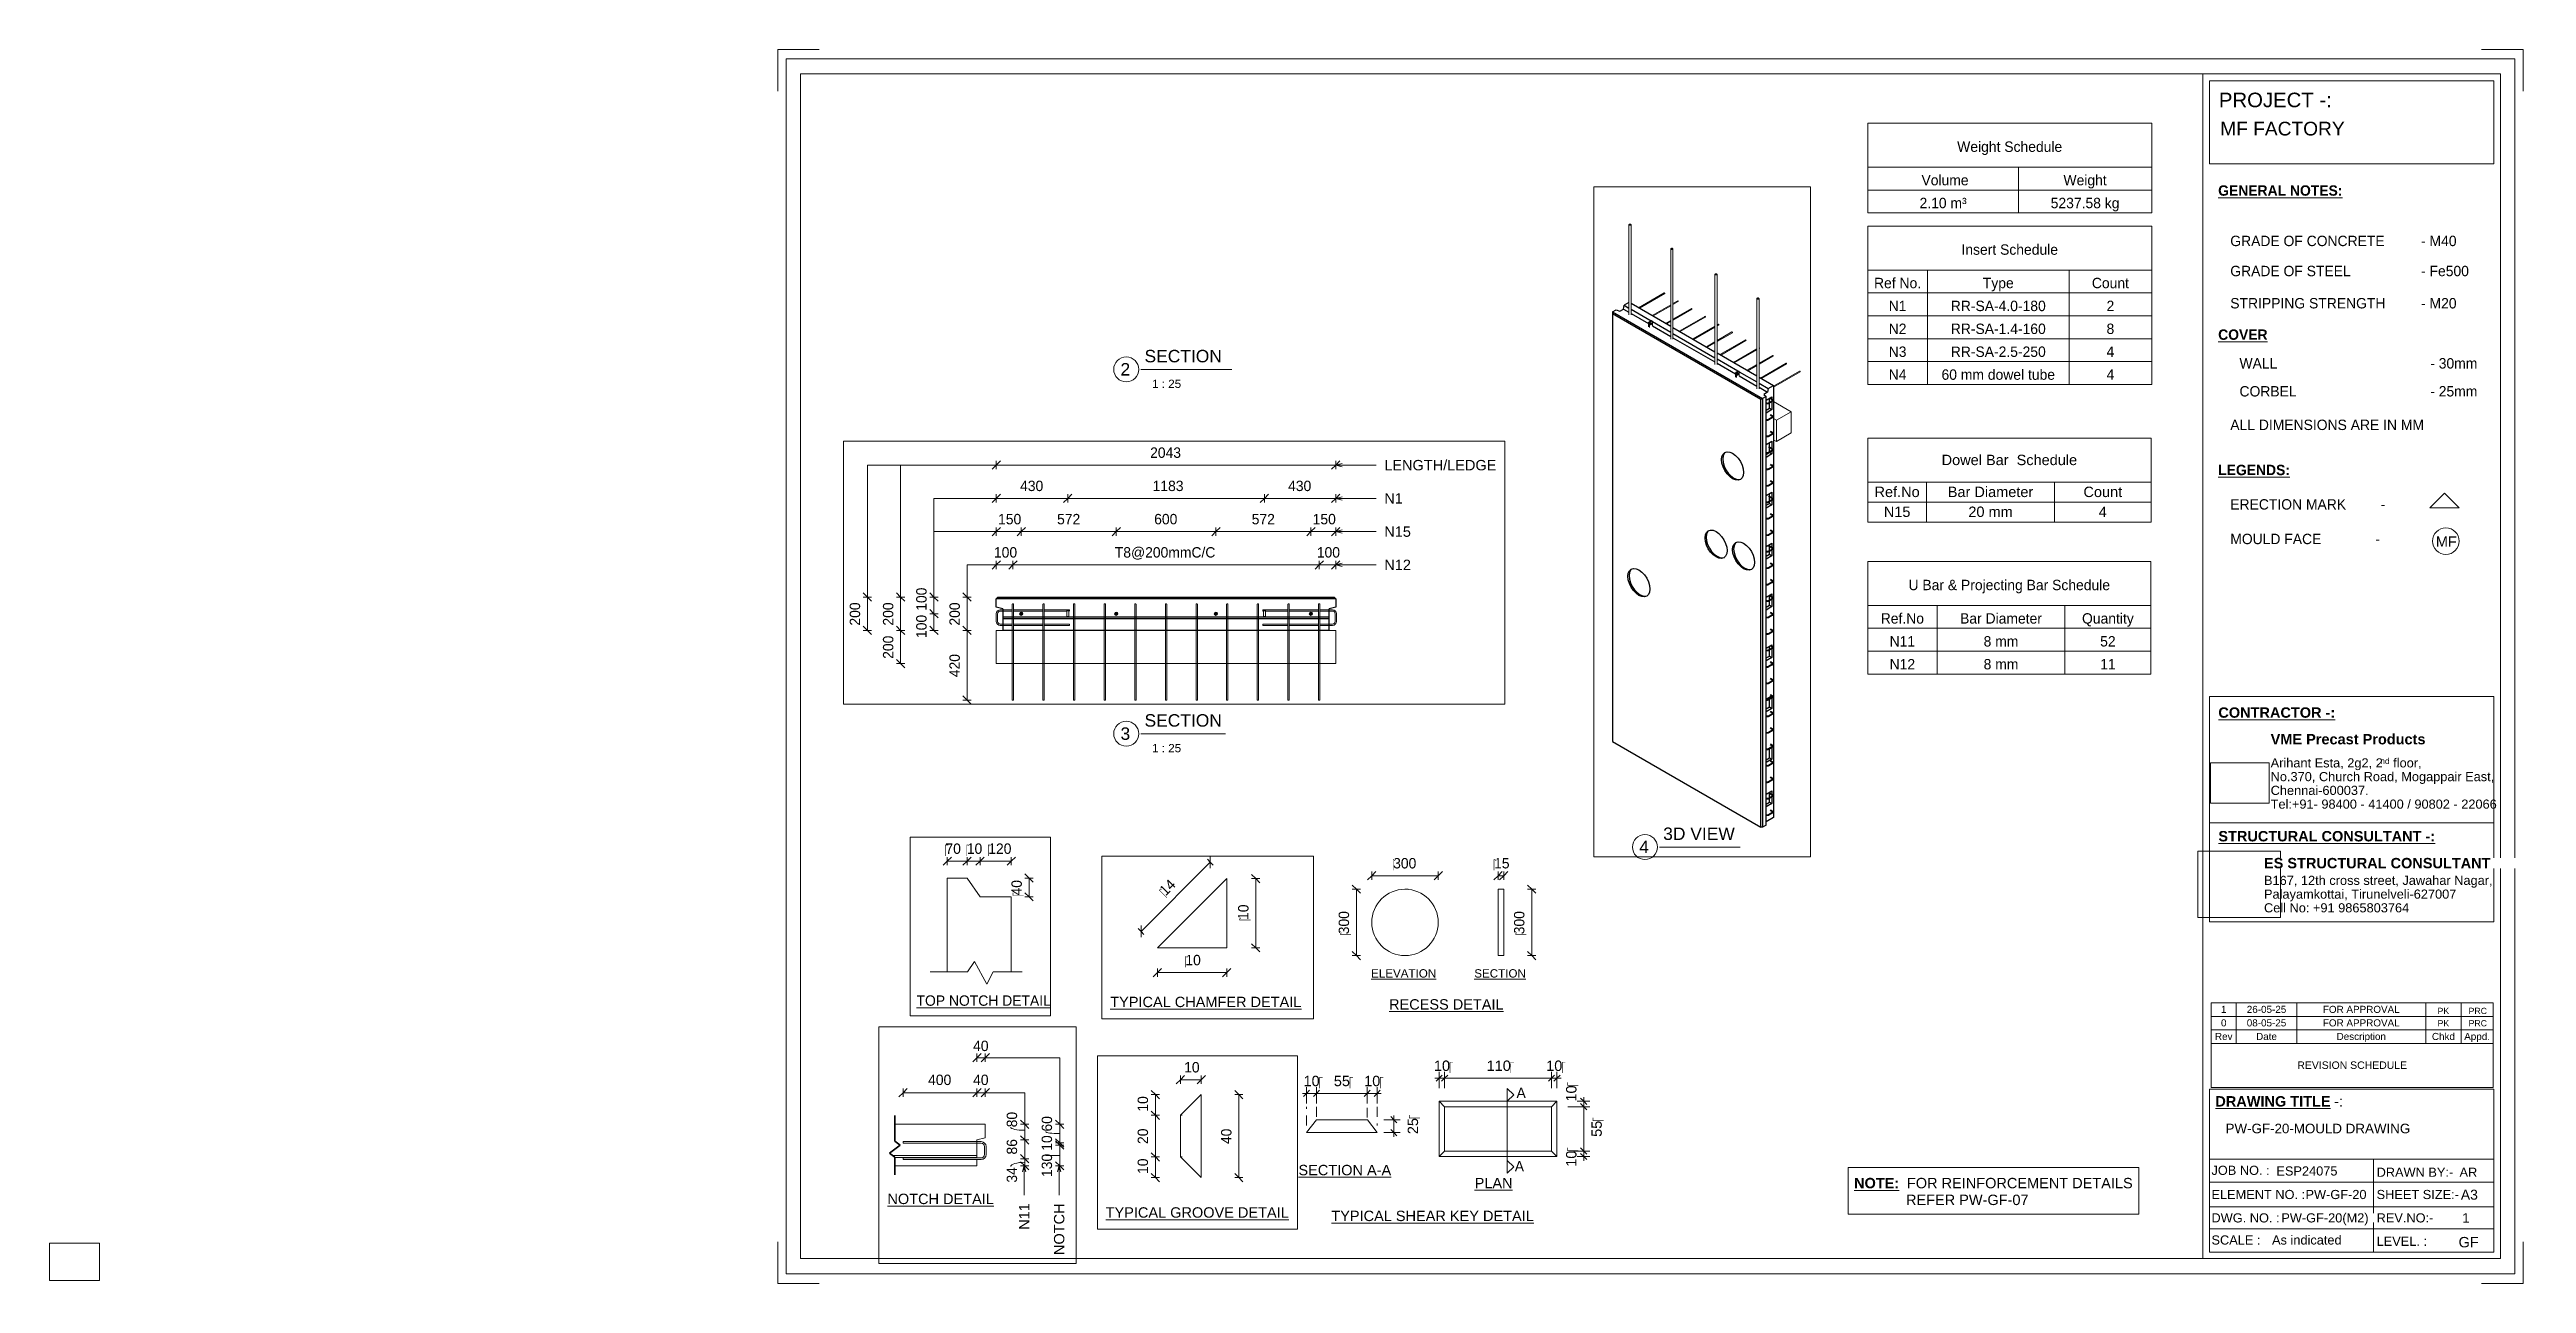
# Paper-space layout 'Layout1' of a CAD drawing. Header units: millimetres. Extents: x 0 to 596, y -1 to 296.
# The model-space entities are those that its viewports show. They can reach past a viewport. Long polylines and large blocks are cut down to what shows.
import ezdxf

# ---------------------------------------------------------------- set-up
doc = ezdxf.new("R2010")
doc.units = ezdxf.units.MM
doc.linetypes.add('Dash', pattern=[6.36, 3.18, -3.18])
doc.linetypes.add('Overhead', pattern=[3.97, 2.38, -1.59])
for name, color, linetype, lineweight in [('A-ANNO-DIMS', 211, 'Continuous', 9), ('A-ANNO-DIMS-1', 211, 'Continuous', 9), ('A-ANNO-DIMS-2', 211, 'Continuous', 9), ('A-ANNO-DIMS-25', 211, 'Continuous', 9), ('A-ANNO-DIMS-3', 211, 'Continuous', 9), ('A-ANNO-DIMS-80', 211, 'Continuous', 9), ('A-DETL', 90, 'Continuous', 18), ('A-DETL-MBND', 5, 'Continuous', 18), ('A-DETL-THIN', 151, 'Continuous', 18), ('A-FLOR-OVHD', 1, 'Overhead', 18), ('A-GENM', 13, 'Continuous', 18), ('A-WALL', 113, 'Continuous', 25), ('A-WALL-HDLN', 110, 'Dash', 25), ('G-ANNO-SCHD', 231, 'Continuous', 9), ('G-ANNO-TEXT', 231, 'Continuous', 9), ('G-ANNO-TTLB', 6, 'Continuous', 9), ('G-ANNO-TTLB-MEDM', 33, 'Continuous', 9), ('G-ANNO-TTLB-THIN', 151, 'Continuous', 9), ('S-BEAM', 12, 'Continuous', 18), ('S-BEAM-HDLN', 1, 'Dash', 18), ('S-RBAR', 171, 'Continuous', 18)]:
    doc.layers.add(name, color=color, linetype=linetype, lineweight=lineweight)
doc.layers.add('G-ANNO-NPLT', color=191, linetype='Continuous')
doc.styles.add('Arial', font='arial.ttf', dxfattribs={"height": 62.5})
doc.styles.add('Arial_1', font='arial.ttf', dxfattribs={"height": 50})
doc.styles.add('Arial_10', font='arial.ttf', dxfattribs={"height": 3.3})
doc.styles.add('Arial_11', font='arial.ttf', dxfattribs={"height": 2.3})
doc.styles.add('Arial_12', font='arial.ttf', dxfattribs={"height": 1.8})
doc.styles.add('Arial_13', font='arial.ttf', dxfattribs={"height": 1.7})
doc.styles.add('Arial_14', font='arial.ttf', dxfattribs={"height": 1.5})
doc.styles.add('Arial_15', font='arial.ttf', dxfattribs={"height": 2})
doc.styles.add('Arial_16', font='arial.ttf', dxfattribs={"height": 3})
doc.styles.add('Arial_2', font='arial.ttf', dxfattribs={"height": 7.5})
doc.styles.add('Arial_3', font='arial.ttf', dxfattribs={"height": 5})
doc.styles.add('Arial_4', font='arial.ttf', dxfattribs={"height": 3.5})
doc.styles.add('Arial_5', font='arial.ttf', dxfattribs={"height": 2.2})
doc.styles.add('Arial_6', font='arial.ttf', dxfattribs={"height": 2.4})
doc.styles.add('Arial_7', font='arial.ttf', dxfattribs={"height": 2.5})
doc.styles.add('Arial_8', font='arial.ttf', dxfattribs={"height": 1.42976})
doc.styles.add('Arial_9', font='arial.ttf', dxfattribs={"height": 2.25})
doc.styles.add('Arial_B', font='arialbd.ttf', dxfattribs={"height": 2.5})
doc.styles.add('Nirmala UI Semilight', font='NirmalaS.ttf', dxfattribs={"height": 62.5})
doc.styles.add('Nirmala UI Semilight_1', font='NirmalaS.ttf', dxfattribs={"height": 50})
doc.styles.add('Nirmala UI Semilight_2', font='NirmalaS.ttf', dxfattribs={"height": 7.5})
doc.styles.add('Nirmala UI Semilight_3', font='NirmalaS.ttf', dxfattribs={"height": 200})
doc.styles.add('Nirmala UI Semilight_4', font='NirmalaS.ttf', dxfattribs={"height": 200})
doc.styles.add('Nirmala UI Semilight_5', font='NirmalaS.ttf', dxfattribs={"height": 5})
doc.styles.add('Nirmala UI Semilight_6', font='NirmalaS.ttf', dxfattribs={"height": 2.5})
doc.styles.add('Nirmala UI Semilight_7', font='NirmalaS.ttf', dxfattribs={"height": 2.5})
doc.styles.add('Nirmala UI Semilight_B', font='', dxfattribs={"height": 2.5})
doc.styles.get('Nirmala UI Semilight_B').set_extended_font_data('Nirmala UI Semilight', bold=True)
doc.dimstyles.new('Arrow_Filled_-_2_5_NI_UI', dxfattribs={"dimscale": 304.8, "dimtxt": 65.460247, "dimasz": 0.164042, "dimexe": 0.082021, "dimexo": 0.0625, "dimgap": 0.082021, "dimtad": 1, "dimdec": 4, "dimzin": 0, "dimdsep": 46, "dimtxsty": 'Nirmala UI Semilight', "dimblk1": 'OBLIQUE', "dimblk2": 'OBLIQUE', "dimsah": 1, "dimcen": 0.09, "dimazin": 0, "dimtfac": 1, "dimtdec": 4, "dimtix": 1, "dimtmove": 0, "dimatfit": 3, "dimfxl": 0.082021, "dimfxlon": 1, "dimtvp": 1, "dimtolj": 1, "dimtzin": 0, "dimarcsym": 2})
doc.dimstyles.new('Arrow_Filled_-_2_5_NI_UI_1', dxfattribs={"dimscale": 304.8, "dimtxt": 65.460247, "dimasz": 0.164042, "dimexe": 0.082021, "dimexo": 0.0625, "dimgap": 0.082021, "dimtad": 1, "dimdec": 4, "dimzin": 0, "dimdsep": 46, "dimtxsty": 'Nirmala UI Semilight', "dimblk1": 'OBLIQUE', "dimblk2": 'OBLIQUE', "dimsah": 1, "dimcen": 0.09, "dimazin": 0, "dimtfac": 1, "dimtdec": 4, "dimtix": 1, "dimtmove": 2, "dimatfit": 3, "dimfxl": 0.082021, "dimfxlon": 1, "dimtvp": 1, "dimtolj": 1, "dimtzin": 0, "dimarcsym": 2})
doc.dimstyles.new('Arrow_Filled_-_2_5_NI_UI_2', dxfattribs={"dimscale": 304.8, "dimtxt": 7.85523, "dimasz": 0.019685, "dimexe": 0.009843, "dimexo": 0.0625, "dimgap": 0.009843, "dimtad": 1, "dimdec": 4, "dimzin": 0, "dimdsep": 46, "dimtxsty": 'Nirmala UI Semilight_2', "dimblk1": 'OBLIQUE', "dimblk2": 'OBLIQUE', "dimsah": 1, "dimcen": 0.09, "dimazin": 0, "dimtfac": 1, "dimtdec": 4, "dimtix": 1, "dimtmove": 0, "dimatfit": 3, "dimfxl": 0.009843, "dimfxlon": 1, "dimtvp": 1, "dimtolj": 1, "dimtzin": 0, "dimarcsym": 2})
doc.dimstyles.new('Arrow_Filled_-_2_5_NI_UI_3', dxfattribs={"dimscale": 304.8, "dimtxt": 209.472789, "dimasz": 0.524934, "dimexe": 0.262467, "dimexo": 0.0625, "dimgap": 0.262467, "dimtad": 1, "dimdec": 4, "dimzin": 0, "dimdsep": 46, "dimtxsty": 'Nirmala UI Semilight_3', "dimblk1": 'OBLIQUE', "dimblk2": 'OBLIQUE', "dimsah": 1, "dimcen": 0.09, "dimazin": 0, "dimtfac": 1, "dimtdec": 4, "dimtix": 1, "dimtmove": 2, "dimatfit": 3, "dimfxl": 0.262467, "dimfxlon": 1, "dimtvp": 1, "dimtolj": 1, "dimtzin": 0, "dimarcsym": 2})
doc.dimstyles.new('Arrow_Filled_-_2_5_NI_UI_4', dxfattribs={"dimscale": 304.8, "dimtxt": 209.472789, "dimasz": 0.524934, "dimexe": 0.262467, "dimexo": 0.0625, "dimgap": 0.262467, "dimtad": 1, "dimdec": 4, "dimzin": 0, "dimdsep": 46, "dimtxsty": 'Nirmala UI Semilight_3', "dimblk1": 'OBLIQUE', "dimblk2": 'OBLIQUE', "dimsah": 1, "dimcen": 0.09, "dimazin": 0, "dimtfac": 1, "dimtdec": 4, "dimtix": 1, "dimtmove": 0, "dimatfit": 3, "dimfxl": 0.262467, "dimfxlon": 1, "dimtvp": 1, "dimtolj": 1, "dimtzin": 0, "dimarcsym": 2})
doc.dimstyles.new('Arrow_Filled_-_2_5_NI_UI_5', dxfattribs={"dimscale": 304.8, "dimtxt": 5.23682, "dimasz": 0.013123, "dimexe": 0.006562, "dimexo": 0.0625, "dimgap": 0.006562, "dimtad": 1, "dimdec": 4, "dimzin": 0, "dimdsep": 46, "dimtxsty": 'Nirmala UI Semilight_5', "dimblk1": 'OBLIQUE', "dimblk2": 'OBLIQUE', "dimsah": 1, "dimcen": 0.09, "dimazin": 0, "dimtfac": 1, "dimtdec": 4, "dimtix": 1, "dimtmove": 0, "dimatfit": 3, "dimfxl": 0.006562, "dimfxlon": 1, "dimtvp": 1, "dimtolj": 1, "dimtzin": 0, "dimarcsym": 2})
doc.dimstyles.new('Arrow_Filled_-_2_5_NI_UI_6', dxfattribs={"dimscale": 304.8, "dimtxt": 2.61841, "dimasz": 0.006562, "dimexe": 0.003281, "dimexo": 0.0625, "dimgap": 0.003281, "dimtad": 1, "dimdec": 4, "dimzin": 0, "dimdsep": 46, "dimtxsty": 'Nirmala UI Semilight_7', "dimblk1": 'OBLIQUE', "dimblk2": 'OBLIQUE', "dimsah": 1, "dimcen": 0.09, "dimazin": 0, "dimtfac": 1, "dimtdec": 4, "dimtix": 1, "dimtmove": 0, "dimatfit": 3, "dimfxl": 0.003281, "dimfxlon": 1, "dimtvp": 1, "dimtolj": 1, "dimtzin": 0, "dimarcsym": 2})
doc.dimstyles.new('Diagonal_-_2_5mm_Arial', dxfattribs={"dimscale": 304.8, "dimtxt": 2.550648, "dimasz": 0.004921, "dimexe": 0.004921, "dimexo": 0.0625, "dimgap": 0.003281, "dimtad": 1, "dimdec": 4, "dimzin": 0, "dimdsep": 46, "dimtxsty": 'Arial_7', "dimblk1": 'OBLIQUE', "dimblk2": 'OBLIQUE', "dimsah": 1, "dimcen": 0.09, "dimdle": 0.003281, "dimazin": 0, "dimtfac": 1, "dimtdec": 4, "dimtix": 1, "dimtmove": 2, "dimatfit": 3, "dimfxl": 0.007874, "dimfxlon": 1, "dimtvp": 1, "dimtolj": 1, "dimtzin": 0, "dimarcsym": 2})
doc.dimstyles.new('Diagonal_-_2_5mm_Arial_1', dxfattribs={"dimscale": 304.8, "dimtxt": 2.550648, "dimasz": 0.004921, "dimexe": 0.004921, "dimexo": 0.0625, "dimgap": 0.003281, "dimtad": 1, "dimdec": 4, "dimzin": 0, "dimdsep": 46, "dimtxsty": 'Arial_7', "dimblk1": 'OBLIQUE', "dimblk2": 'OBLIQUE', "dimsah": 1, "dimcen": 0.09, "dimdle": 0.003281, "dimazin": 0, "dimtfac": 1, "dimtdec": 4, "dimtix": 1, "dimtmove": 0, "dimatfit": 3, "dimfxl": 0.007874, "dimfxlon": 1, "dimtvp": 1, "dimtolj": 1, "dimtzin": 0, "dimarcsym": 2})
picture_1 = doc.add_image_def('image1.jpg', size_in_pixel=(996, 686))
picture_2 = doc.add_image_def('image2.jpg', size_in_pixel=(1600, 1280))

psp = doc.layouts.get("Layout1")

msp = doc.modelspace()

# ---------------------------------------------------------------- texts
at = {"layer": 'G-ANNO-TEXT', "color": 7, "attachment_point": 1}
for s, insert, char_height, width, style in [('40', (-3800.78634, 18537.9943), 50, 91.392375, 'Nirmala UI Semilight_1'), ('400', (-4017.35324, 18374.43991), 50, 136.286875, 'Nirmala UI Semilight_1'), ('40', (-3800.78634, 18374.43991), 50, 91.392375, 'Nirmala UI Semilight_1'), ('\\LNOTCH DETAIL', (-4213.14698, 17801.32875), 50, 622.1095, 'Arial_1'), ('LENGTH/LEDGE', (-7364.28812, 13939.09624), 62.5, 815.7170312, 'Arial'), ('N1', (-7364.28812, 13739.09624), 62.5, 134.2826563, 'Arial'), ('N15', (-7364.28812, 13539.09624), 62.5, 192.405, 'Arial'), ('N12', (-7364.28812, 13339.09624), 62.5, 192.405, 'Arial'), ('\\LTYPICAL CHAMFER DETAIL', (-3283.81384, 3087.48198), 7.5, 166.9113375, 'Arial_2'), ('\\LTYPICAL GROOVE DETAIL', (-152.47922, 3090.65698), 5, 106.784775, 'Arial_3'), ('\\LTOP NOTCH DETAIL', (-2746.90322, 1307.16895), 200, 2975.864, 'Nirmala UI Semilight_4')]:
    msp.add_mtext(s, dxfattribs=dict(at, insert=insert, char_height=char_height, width=width, style=style))
at = {"layer": 'G-ANNO-TEXT', "color": 7, "char_height": 50, "attachment_point": 1, "rotation": 90}
for s, insert, width, style in [('80', (-3639.21109, 18120.89979), 89.789, 'Nirmala UI Semilight_1'), ('60', (-3470.86828, 18100.51088), 89.789, 'Nirmala UI Semilight_1'), ('10', (-3470.86828, 18008.05743), 76.962, 'Nirmala UI Semilight_1'), ('86', (-3639.21109, 17989.83049), 89.789, 'Nirmala UI Semilight_1'), ('130', (-3470.86828, 17881.70469), 121.8565, 'Nirmala UI Semilight_1'), ('34', (-3639.21109, 17854.64001), 91.392375, 'Nirmala UI Semilight_1'), ('N11', (-3579.97971, 17627.56958), 153.924, 'Arial_1'), ('NOTCH', (-3411.6369, 17505.96958), 301.4345, 'Arial_1')]:
    msp.add_mtext(s, dxfattribs=dict(at, insert=insert, width=width, style=style))

# ---------------------------------------------------------------- blocks, each defined once
blk = doc.blocks.new('ES-Landscape-A3 - ES-Landscape-A3-502445-PW-GF-20-MOULD DRAWING')
at = {"layer": 'G-ANNO-TTLB'}
for p, q in [((175.24, 296.27), (185.24, 296.27)), ((175.24, 296.27), (175.24, 286.27)), ((595.24, 296.27), (585.24, 296.27)), ((595.24, 296.27), (595.24, 286.27)), ((519.77, 140.54), (588.2, 140.54)), ((519.77, 86.33), (519.77, 140.54)), ((588.2, 86.33), (588.2, 140.54)), ((519.77, 110.14), (588.2, 110.14)), ((519.77, 6.78), (519.77, 46.03)), ((588.2, 6.78), (588.2, 46.03)), ((559.23, 29.2), (559.23, 6.78)), ((175.24, -0.73), (175.24, 9.27)), ((595.24, -0.73), (595.24, 9.27)), ((175.24, -0.73), (185.24, -0.73)), ((595.24, -0.73), (585.24, -0.73))]:
    blk.add_line(p, q, dxfattribs=at)
at = {"layer": 'G-ANNO-TTLB-MEDM'}
for p, q in [((180.73, 290.44), (180.73, 5.31)), ((180.73, 290.44), (589.79, 290.44)), ((518.17, 290.44), (518.17, 5.31)), ((519.77, 268.77), (519.77, 288.77)), ((519.77, 288.77), (588.2, 288.77)), ((588.2, 288.77), (588.2, 268.77)), ((589.79, 290.44), (589.79, 5.31)), ((588.2, 268.77), (519.77, 268.77)), ((519.77, 86.33), (588.2, 86.33)), ((519.77, 6.78), (588.2, 6.78)), ((180.73, 5.31), (589.79, 5.31))]:
    blk.add_line(p, q, dxfattribs=at)
at = {"layer": 'G-ANNO-TTLB-THIN'}
for p, q in [((177.29, 294.03), (177.29, 1.56)), ((593.23, 294.03), (177.29, 294.03)), ((593.23, 1.56), (593.23, 294.03)), ((519.77, 46.03), (588.2, 46.03)), ((519.77, 29.2), (588.2, 29.2)), ((519.77, 23.64), (588.2, 23.64)), ((519.77, 17.68), (588.2, 17.68)), ((519.77, 12.43), (588.2, 12.43)), ((177.29, 1.56), (593.23, 1.56))]:
    blk.add_line(p, q, dxfattribs=at)
at = {"layer": 'G-ANNO-TTLB', "insert": (534.5, 131.53), "char_height": 2.5, "width": 45.135, "attachment_point": 1, "style": 'Arial_B', "bg_fill": 3, "box_fill_scale": 0, "bg_fill_color": 256, "bg_fill_true_color": 3254780160, "bg_fill_transparency": 256}
blk.add_mtext('VME Precast Products', dxfattribs=at)
at = {"layer": 'G-ANNO-TTLB', "attachment_point": 1}
for s, insert, char_height, width, style in [('Arihant Esta, 2g2, 2', (534.5, 125.68), 2.2, 31.9873, 'Arial_5'), ('nd', (560.89, 125.72), 1.43, 2.7257, 'Arial_8'), (' floor,', (563.14, 125.68), 2.2, 9.1392, 'Arial_5'), ('No.370, Church Road, Mogappair East,', (534.5, 122.37), 2.2, 63.4135, 'Arial_5'), ('Tel:+91- 98400 - 41400 / 90802 - 22066 ', (534.5, 115.75), 2.2, 65.2574, 'Arial_5'), ('Chennai-600037.', (534.5, 119.06), 2.2, 27.6582, 'Arial_5'), ('Cell No: +91 9865803764', (532.9, 90.79), 2.2, 41.0464, 'Arial_5'), ('Palayamkottai, Tirunelveli-627007', (532.9, 94.09), 2.2, 54.4346, 'Arial_5'), ('JOB NO. :', (520.26, 27.61), 2.2, 16.5949, 'Arial_5'), ('DRAWN BY:-', (560, 27.14), 2.2, 21.7257, 'Arial_5'), ('ELEMENT NO. :', (520.26, 21.79), 2.2, 26.5359, 'Arial_5'), ('SHEET SIZE:-', (560, 21.79), 2.2, 23.2489, 'Arial_5'), ('DWG. NO. :', (520.26, 16.16), 2.2, 19.481, 'Arial_5'), ('REV.NO:-', (560, 16.16), 2.2, 16.0338, 'Arial_5'), ('SCALE :', (520.26, 10.84), 2.2, 13.8692, 'Arial_5'), ('LEVEL. :', (560, 10.53), 2.2, 14.3502, 'Arial_5')]:
    blk.add_mtext(s, dxfattribs=dict(at, insert=insert, char_height=char_height, width=width, style=style))
at = {"layer": 'G-ANNO-TTLB'}
image = blk.add_image(picture_1, insert=(520, 114.84), size_in_units=(14.11, 9.72), dxfattribs=at)
image.dxf.flags = 7
image = blk.add_image(picture_2, insert=(516.95, 87.39), size_in_units=(19.92, 15.93), dxfattribs=at)
image.dxf.flags = 7
at = {"layer": 'G-ANNO-TTLB', "attachment_point": 1, "bg_fill": 3, "box_fill_scale": 0, "bg_fill_color": 256, "bg_fill_true_color": 3254780160, "bg_fill_transparency": 256}
for s, insert, char_height, width, style in [('PROJECT -:', (522.05, 285.89), 3.5, 33.3502, 'Arial_4'), ('\\LCONTRACTOR -:', (521.92, 137.94), 2.5, 33.9114, 'Arial_B'), ('\\LSTRUCTURAL CONSULTANT -:', (521.92, 108.18), 2.5, 62.8523, 'Arial_B'), ('ES STRUCTURAL CONSULTANT', (532.9, 101.7), 2.5, 65.6582, 'Arial_B'), ('\\LDRAWING TITLE', (521.19, 44.36), 2.5, 33.4304, 'Arial_B'), ('A3', (580.27, 21.84), 2.4, 4.9705, 'Arial_6')]:
    blk.add_mtext(s, dxfattribs=dict(at, insert=insert, char_height=char_height, width=width, style=style))
at = {"layer": 'G-ANNO-TTLB', "insert": (532.9, 97.4), "char_height": 2.2, "width": 65.1772, "attachment_point": 1, "style": 'Arial_5'}
blk.add_mtext('B167, 12th cross street, Jawahar Nagar,', dxfattribs=at)
at = {"layer": 'G-ANNO-TTLB', "insert": (548.78, 44.36), "char_height": 2.5, "width": 1.2025, "attachment_point": 1, "style": 'Arial_B', "bg_fill": 3, "box_fill_scale": 0, "bg_fill_color": 256, "bg_fill_true_color": 3254780160, "bg_fill_transparency": 256}
blk.add_mtext('\\fArial|b1|i0|c0|p34|; ', dxfattribs=at)
at = {"layer": 'G-ANNO-TTLB', "insert": (549.77, 44.36), "char_height": 2.5, "width": 2.6456, "attachment_point": 1, "style": 'Arial_7', "bg_fill": 3, "box_fill_scale": 0, "bg_fill_color": 256, "bg_fill_true_color": 3254780160, "bg_fill_transparency": 256}
blk.add_mtext('-:', dxfattribs=at)
blk = doc.blocks.new('Viewport - M_View Title-1040-PW-GF-20-MOULD DRAWING')
at = {"layer": 'G-ANNO-TTLB'}
for start, end in [(360, 180), (180, 0)]:
    blk.add_arc((-3.5, 0), 3, start, end, dxfattribs=at)
blk = doc.blocks.new('DIMBLOCK44-PW-GF-20-MOULD DRAWING')
at = {"layer": 'A-ANNO-DIMS-1'}
for p, q in [((369.2, 41.82), (365.4, 41.82)), ((369.2, 43.13), (367.64, 43.13)), ((369.2, 44.13), (369.2, 41.82)), ((369.2, 43.13), (370.7, 43.13)), ((369.2, 41.82), (370.7, 41.82))]:
    blk.add_line(p, q, dxfattribs=at)
at = {"layer": 'A-ANNO-DIMS-1', "lineweight": 35}
for p, q in [((369.2, 43.13), (368.45, 43.88)), ((369.2, 41.82), (368.45, 42.57)), ((369.2, 43.13), (369.95, 42.38)), ((369.2, 41.82), (369.95, 41.07))]:
    blk.add_line(p, q, dxfattribs=at)
at = {"layer": 'A-ANNO-DIMS-1', "color": 0, "insert": (364.95, 43.06), "char_height": 2.5, "width": 4.6147, "attachment_point": 1, "rotation": 90, "line_spacing_factor": 0.941778, "style": 'Arial_7'}
blk.add_mtext('10\\fArial|b0|i0|c254|p34|;\u202a', dxfattribs=at)
blk = doc.blocks.new('_Oblique')
at = {"color": 0, "linetype": 'ByBlock', "lineweight": -2}
blk.add_line((-0.5, -0.5), (0.5, 0.5), dxfattribs=at)
blk = doc.blocks.new('DIMBLOCK45-PW-GF-20-MOULD DRAWING')
at = {"layer": 'A-ANNO-DIMS-1'}
for p, q in [((369.2, 41.82), (365.4, 41.82)), ((369.2, 41.82), (369.2, 31.15)), ((369.2, 41.82), (370.7, 41.82)), ((369.2, 31.15), (366.8, 31.15)), ((369.2, 31.15), (370.7, 31.15))]:
    blk.add_line(p, q, dxfattribs=at)
at = {"layer": 'A-ANNO-DIMS-1', "lineweight": 35}
for p, q in [((369.2, 41.82), (368.45, 42.57)), ((369.2, 41.82), (369.95, 41.07)), ((369.2, 31.15), (368.45, 31.9)), ((369.2, 31.15), (369.95, 30.4))]:
    blk.add_line(p, q, dxfattribs=at)
at = {"layer": 'A-ANNO-DIMS-1', "color": 0, "insert": (371.04, 34.56), "char_height": 2.5, "width": 4.6147, "attachment_point": 1, "rotation": 90, "line_spacing_factor": 0.941778, "style": 'Arial_7'}
blk.add_mtext('55\\fArial|b0|i0|c254|p34|;\u202a', dxfattribs=at)
blk = doc.blocks.new('DIMBLOCK46-PW-GF-20-MOULD DRAWING')
at = {"layer": 'A-ANNO-DIMS-1'}
for p, q in [((369.2, 31.15), (366.8, 31.15)), ((369.2, 29.83), (367.64, 29.83)), ((369.2, 31.15), (369.2, 28.83)), ((369.2, 31.15), (370.7, 31.15)), ((369.2, 29.83), (370.7, 29.83))]:
    blk.add_line(p, q, dxfattribs=at)
at = {"layer": 'A-ANNO-DIMS-1', "lineweight": 35}
for p, q in [((369.2, 31.15), (368.45, 31.9)), ((369.2, 29.83), (368.45, 30.58)), ((369.2, 31.15), (369.95, 30.4)), ((369.2, 29.83), (369.95, 29.08))]:
    blk.add_line(p, q, dxfattribs=at)
at = {"layer": 'A-ANNO-DIMS-1', "color": 0, "insert": (364.95, 27.36), "char_height": 2.5, "width": 4.6147, "attachment_point": 1, "rotation": 90, "line_spacing_factor": 0.941778, "style": 'Arial_7'}
blk.add_mtext('10\\fArial|b0|i0|c254|p34|;\u202a', dxfattribs=at)
blk = doc.blocks.new('DIMBLOCK47-PW-GF-20-MOULD DRAWING')
at = {"layer": 'A-ANNO-DIMS-1'}
for p, q in [((333.4, 48.68), (335.72, 48.68)), ((334.4, 48.68), (334.4, 50.18)), ((334.4, 48.68), (334.4, 46.28)), ((335.72, 48.68), (335.72, 50.18)), ((335.72, 48.68), (335.72, 46.28))]:
    blk.add_line(p, q, dxfattribs=at)
at = {"layer": 'A-ANNO-DIMS-1', "lineweight": 35}
for p, q in [((334.4, 48.68), (333.65, 47.93)), ((334.4, 48.68), (335.15, 49.43)), ((335.72, 48.68), (334.97, 47.93)), ((335.72, 48.68), (336.47, 49.43))]:
    blk.add_line(p, q, dxfattribs=at)
at = {"layer": 'A-ANNO-DIMS-1', "color": 0, "insert": (333.14, 52.93), "char_height": 2.5, "width": 4.6147, "attachment_point": 1, "line_spacing_factor": 0.941778, "style": 'Arial_7'}
blk.add_mtext('10\\fArial|b0|i0|c254|p34|;\u202a', dxfattribs=at)
blk = doc.blocks.new('DIMBLOCK48-PW-GF-20-MOULD DRAWING')
at = {"layer": 'A-ANNO-DIMS-1', "lineweight": 35}
for p, q in [((335.72, 48.68), (334.97, 47.93)), ((335.72, 48.68), (336.47, 49.43)), ((361.43, 48.68), (360.68, 47.93)), ((361.43, 48.68), (362.18, 49.43))]:
    blk.add_line(p, q, dxfattribs=at)
at = {"layer": 'A-ANNO-DIMS-1'}
for p, q in [((335.72, 48.68), (335.72, 50.18)), ((335.72, 48.68), (361.43, 48.68)), ((335.72, 48.68), (335.72, 46.28)), ((361.43, 48.68), (361.43, 50.18)), ((361.43, 48.68), (361.43, 46.28))]:
    blk.add_line(p, q, dxfattribs=at)
at = {"layer": 'A-ANNO-DIMS-1', "color": 0, "insert": (345.83, 52.93), "char_height": 2.5, "width": 6.5924, "attachment_point": 1, "line_spacing_factor": 0.941778, "style": 'Arial_7'}
blk.add_mtext('110\\fArial|b0|i0|c254|p34|;\u202a', dxfattribs=at)
blk = doc.blocks.new('DIMBLOCK49-PW-GF-20-MOULD DRAWING')
at = {"layer": 'A-ANNO-DIMS-1', "lineweight": 35}
for p, q in [((361.43, 48.68), (360.68, 47.93)), ((361.43, 48.68), (362.18, 49.43)), ((362.74, 48.68), (361.99, 47.93)), ((362.74, 48.68), (363.49, 49.43))]:
    blk.add_line(p, q, dxfattribs=at)
at = {"layer": 'A-ANNO-DIMS-1'}
for p, q in [((361.43, 48.68), (361.43, 50.18)), ((361.43, 48.68), (363.74, 48.68)), ((361.43, 48.68), (361.43, 46.28)), ((362.74, 48.68), (362.74, 50.18)), ((362.74, 48.68), (362.74, 46.28))]:
    blk.add_line(p, q, dxfattribs=at)
at = {"layer": 'A-ANNO-DIMS-1', "color": 0, "insert": (360.16, 52.93), "char_height": 2.5, "width": 4.6147, "attachment_point": 1, "line_spacing_factor": 0.941778, "style": 'Arial_7'}
blk.add_mtext('10\\fArial|b0|i0|c254|p34|;\u202a', dxfattribs=at)
blk = doc.blocks.new('DIMBLOCK50-PW-GF-20-MOULD DRAWING')
at = {"layer": 'A-ANNO-DIMS-1'}
for p, q in [((323.5, 38.68), (321.1, 38.68)), ((323.5, 39.68), (323.5, 34.58)), ((323.5, 38.68), (325, 38.68)), ((323.5, 35.58), (321.1, 35.58)), ((323.5, 35.58), (325, 35.58))]:
    blk.add_line(p, q, dxfattribs=at)
at = {"layer": 'A-ANNO-DIMS-1', "lineweight": 35}
for p, q in [((323.5, 38.68), (322.75, 39.43)), ((323.5, 35.58), (322.75, 36.33)), ((323.5, 38.68), (324.25, 37.93)), ((323.5, 35.58), (324.25, 34.83))]:
    blk.add_line(p, q, dxfattribs=at)
at = {"layer": 'A-ANNO-DIMS-1', "color": 0, "insert": (326.83, 35.21), "char_height": 2.5, "width": 4.6147, "attachment_point": 1, "rotation": 90, "line_spacing_factor": 0.941778, "style": 'Arial_7'}
blk.add_mtext('25\\fArial|b0|i0|c254|p34|;\u202a', dxfattribs=at)
blk = doc.blocks.new('DIMBLOCK51-PW-GF-20-MOULD DRAWING')
at = {"layer": 'A-ANNO-DIMS-1'}
for p, q in [((301.49, 45.02), (304.89, 45.02)), ((302.49, 45.02), (302.49, 46.52)), ((302.49, 45.02), (302.49, 42.62)), ((304.89, 45.02), (304.89, 46.52)), ((304.89, 45.02), (304.89, 42.62))]:
    blk.add_line(p, q, dxfattribs=at)
at = {"layer": 'A-ANNO-DIMS-1', "lineweight": 35}
for p, q in [((302.49, 45.02), (301.74, 44.27)), ((302.49, 45.02), (303.24, 45.77)), ((304.89, 45.02), (304.14, 44.27)), ((304.89, 45.02), (305.64, 45.77))]:
    blk.add_line(p, q, dxfattribs=at)
at = {"layer": 'A-ANNO-DIMS-1', "color": 0, "insert": (301.77, 49.26), "char_height": 2.5, "width": 4.6147, "attachment_point": 1, "line_spacing_factor": 0.941778, "style": 'Arial_7'}
blk.add_mtext('10\\fArial|b0|i0|c254|p34|;\u202a', dxfattribs=at)
blk = doc.blocks.new('DIMBLOCK52-PW-GF-20-MOULD DRAWING')
at = {"layer": 'A-ANNO-DIMS-1', "lineweight": 35}
for p, q in [((304.89, 45.02), (304.14, 44.27)), ((304.89, 45.02), (305.64, 45.77)), ((317.08, 45.02), (316.33, 44.27)), ((317.08, 45.02), (317.83, 45.77))]:
    blk.add_line(p, q, dxfattribs=at)
at = {"layer": 'A-ANNO-DIMS-1'}
for p, q in [((304.89, 45.02), (304.89, 46.52)), ((304.89, 45.02), (317.08, 45.02)), ((304.89, 45.02), (304.89, 42.62)), ((317.08, 45.02), (317.08, 46.52)), ((317.08, 45.02), (317.08, 42.62))]:
    blk.add_line(p, q, dxfattribs=at)
at = {"layer": 'A-ANNO-DIMS-1', "color": 0, "insert": (309.06, 49.26), "char_height": 2.5, "width": 4.6147, "attachment_point": 1, "line_spacing_factor": 0.941778, "style": 'Arial_7'}
blk.add_mtext('55\\fArial|b0|i0|c254|p34|;\u202a', dxfattribs=at)
blk = doc.blocks.new('DIMBLOCK53-PW-GF-20-MOULD DRAWING')
at = {"layer": 'A-ANNO-DIMS-1', "lineweight": 35}
for p, q in [((317.08, 45.02), (316.33, 44.27)), ((317.08, 45.02), (317.83, 45.77)), ((319.49, 45.02), (318.74, 44.27)), ((319.49, 45.02), (320.24, 45.77))]:
    blk.add_line(p, q, dxfattribs=at)
at = {"layer": 'A-ANNO-DIMS-1'}
for p, q in [((317.08, 45.02), (317.08, 46.52)), ((317.08, 45.02), (320.49, 45.02)), ((317.08, 45.02), (317.08, 42.62)), ((319.49, 45.02), (319.49, 46.52)), ((319.49, 45.02), (319.49, 42.62))]:
    blk.add_line(p, q, dxfattribs=at)
at = {"layer": 'A-ANNO-DIMS-1', "color": 0, "insert": (316.36, 49.26), "char_height": 2.5, "width": 4.6147, "attachment_point": 1, "line_spacing_factor": 0.941778, "style": 'Arial_7'}
blk.add_mtext('10\\fArial|b0|i0|c254|p34|;\u202a', dxfattribs=at)
blk = doc.blocks.new('DIMBLOCK54-PW-GF-20-MOULD DRAWING')
at = {"layer": 'A-ANNO-DIMS-1'}
for p, q in [((314.48, 94.18), (313.48, 95.18)), ((314.48, 94.18), (313.48, 94.18)), ((314.48, 78.18), (314.48, 94.18)), ((314.48, 94.18), (315.48, 93.18)), ((314.48, 94.18), (315.48, 94.18)), ((314.48, 78.18), (313.48, 79.18)), ((314.48, 78.18), (313.48, 78.18)), ((314.48, 78.18), (315.48, 77.18)), ((314.48, 78.18), (315.48, 78.18))]:
    blk.add_line(p, q, dxfattribs=at)
at = {"layer": 'A-ANNO-DIMS-1', "color": 0, "insert": (310.22, 83.32), "char_height": 2.5, "width": 6.8555, "attachment_point": 1, "rotation": 90, "line_spacing_factor": 1.142579, "style": 'Nirmala UI Semilight_7'}
blk.add_mtext('\u202a300', dxfattribs=at)
blk = doc.blocks.new('DIMBLOCK55-PW-GF-20-MOULD DRAWING')
at = {"layer": 'A-ANNO-DIMS-1'}
for p, q in [((318.18, 97.4), (317.18, 96.4)), ((318.18, 97.4), (319.18, 98.4)), ((318.18, 97.4), (318.18, 98.4)), ((318.18, 97.4), (334.18, 97.4)), ((318.18, 97.4), (318.18, 96.4)), ((334.18, 97.4), (333.18, 96.4)), ((334.18, 97.4), (335.18, 98.4)), ((334.18, 97.4), (334.18, 98.4)), ((334.18, 97.4), (334.18, 96.4))]:
    blk.add_line(p, q, dxfattribs=at)
at = {"layer": 'A-ANNO-DIMS-1', "color": 0, "insert": (323.33, 101.67), "char_height": 2.5, "width": 6.8555, "attachment_point": 1, "line_spacing_factor": 1.142579, "style": 'Nirmala UI Semilight_7'}
blk.add_mtext('\u202a300', dxfattribs=at)
blk = doc.blocks.new('DIMBLOCK56-PW-GF-20-MOULD DRAWING')
at = {"layer": 'A-ANNO-DIMS-1'}
for p, q in [((348.57, 97.4), (347.57, 96.4)), ((348.57, 97.4), (349.57, 98.4)), ((348.57, 97.4), (348.57, 98.4)), ((348.57, 97.4), (349.94, 97.4)), ((348.57, 97.4), (348.57, 96.4)), ((349.94, 97.4), (348.94, 96.4)), ((349.94, 97.4), (350.94, 98.4)), ((349.94, 97.4), (349.94, 98.4)), ((349.94, 97.4), (349.94, 96.4))]:
    blk.add_line(p, q, dxfattribs=at)
at = {"layer": 'A-ANNO-DIMS-1', "color": 0, "insert": (347.63, 101.67), "char_height": 2.5, "width": 3.8848, "attachment_point": 1, "line_spacing_factor": 1.142579, "style": 'Nirmala UI Semilight_7'}
blk.add_mtext('\u202a15', dxfattribs=at)
blk = doc.blocks.new('DIMBLOCK57-PW-GF-20-MOULD DRAWING')
at = {"layer": 'A-ANNO-DIMS-1'}
for p, q in [((356.69, 94.18), (355.69, 95.18)), ((356.69, 94.18), (355.69, 94.18)), ((356.69, 94.18), (356.69, 78.18)), ((356.69, 94.18), (357.69, 93.18)), ((356.69, 94.18), (357.69, 94.18)), ((356.69, 78.18), (355.69, 79.18)), ((356.69, 78.18), (355.69, 78.18)), ((356.69, 78.18), (357.69, 77.18)), ((356.69, 78.18), (357.69, 78.18))]:
    blk.add_line(p, q, dxfattribs=at)
at = {"layer": 'A-ANNO-DIMS-1', "color": 0, "insert": (352.42, 83.32), "char_height": 2.5, "width": 6.8555, "attachment_point": 1, "rotation": 90, "line_spacing_factor": 1.142579, "style": 'Nirmala UI Semilight_7'}
blk.add_mtext('\u202a300', dxfattribs=at)
blk = doc.blocks.new('RR spread anchor face based - RR-SA-4_0-180-1726831-Elevation Top Copy 1')
at = {"layer": 'A-GENM'}
for p, q in [((-13586.43, 13031.3), (-13586.43, 13033.8)), ((-13586.43, 13033.8), (-13574.43, 13033.8)), ((-13586.43, 12996.3), (-13586.43, 13031.3)), ((-13586.43, 13031.3), (-13574.43, 13031.3)), ((-13574.43, 13033.8), (-13574.43, 13031.3)), ((-13574.43, 13031.3), (-13574.43, 12996.3)), ((-13586.43, 12993.8), (-13586.43, 12996.3)), ((-13586.43, 12996.3), (-13574.43, 12996.3)), ((-13574.43, 12996.3), (-13574.43, 12993.8)), ((-13574.43, 12993.8), (-13586.43, 12993.8))]:
    blk.add_line(p, q, dxfattribs=at)
blk = doc.blocks.new('M_Rectangular Corbel - M_Rectangular Corbel-1562977-Elevation Top Copy 1')
at = {"layer": 'S-BEAM'}
for p, q in [((-14010.43, 12713.8), (-14010.43, 12913.8)), ((-13970.43, 12913.8), (-14010.43, 12913.8)), ((-11967.93, 12913.8), (-12007.93, 12913.8)), ((-11967.93, 12913.8), (-11967.93, 12713.8)), ((-14010.43, 12713.8), (-13914.43, 12713.8)), ((-13906.43, 12713.8), (-13730.18, 12713.8)), ((-13722.18, 12713.8), (-13545.93, 12713.8)), ((-13537.93, 12713.8), (-13361.68, 12713.8)), ((-13353.68, 12713.8), (-13177.43, 12713.8)), ((-13169.43, 12713.8), (-12993.18, 12713.8)), ((-12985.18, 12713.8), (-12808.93, 12713.8)), ((-12800.93, 12713.8), (-12624.68, 12713.8)), ((-12616.68, 12713.8), (-12440.43, 12713.8)), ((-12432.43, 12713.8), (-12256.18, 12713.8)), ((-12248.18, 12713.8), (-12071.93, 12713.8)), ((-12063.93, 12713.8), (-11967.93, 12713.8))]:
    blk.add_line(p, q, dxfattribs=at)
at = {"layer": 'S-BEAM-HDLN'}
for p, q in [((-13914.38, 12713.8), (-13906.48, 12713.8)), ((-13730.13, 12713.8), (-13722.23, 12713.8)), ((-13545.88, 12713.8), (-13537.98, 12713.8)), ((-13361.63, 12713.8), (-13353.73, 12713.8)), ((-13177.38, 12713.8), (-13169.48, 12713.8)), ((-12993.13, 12713.8), (-12985.23, 12713.8)), ((-12808.88, 12713.8), (-12800.98, 12713.8)), ((-12624.63, 12713.8), (-12616.73, 12713.8)), ((-12440.38, 12713.8), (-12432.48, 12713.8)), ((-12256.13, 12713.8), (-12248.23, 12713.8)), ((-12071.88, 12713.8), (-12063.98, 12713.8))]:
    blk.add_line(p, q, dxfattribs=at)
blk = doc.blocks.new('M_Rectangular Corbel - M_Rectangular Corbel-1562977-3D Ortho')
at = {"layer": 'S-BEAM'}
for p, q in [((916.85, -8207.52), (747.15, -8109.54)), ((916.85, -8207.52), (775.43, -8289.17)), ((916.85, -8411.64), (916.85, -8207.52)), ((747.15, -8272.84), (775.43, -8289.17)), ((775.43, -8289.17), (775.43, -8493.29)), ((775.43, -8493.29), (916.85, -8411.64)), ((747.15, -8476.96), (775.43, -8493.29))]:
    blk.add_line(p, q, dxfattribs=at)
blk = doc.blocks.new('RR spread anchor face based - RR-SA-4_0-180-1726831-3D Ortho')
at = {"layer": 'A-GENM'}
for p, q in [((384.05, -7826.63), (408.8, -7812.34)), ((417.28, -7817.24), (408.8, -7812.34)), ((417.28, -7817.24), (392.53, -7831.53)), ((419.05, -7820.3), (417.28, -7817.24)), ((419.05, -7862.58), (419.05, -7820.3)), ((382.28, -7831.74), (384.05, -7826.63)), ((392.53, -7831.53), (384.05, -7826.63)), ((382.28, -7874.01), (382.28, -7831.74)), ((390.77, -7836.63), (382.28, -7831.74)), ((392.53, -7831.53), (390.77, -7836.63)), ((390.77, -7836.63), (390.77, -7878.9)), ((411.27, -7838.92), (411.27, -7842.19)), ((398.54, -7849.53), (398.54, -7846.27))]:
    blk.add_line(p, q, dxfattribs=at)
for points in [[(398.54, -7846.27, 0), (398.76, -7844.24, 0), (399.4, -7842.1, 0), (400.41, -7840, 0), (401.73, -7838.07, 0), (403.26, -7836.45, 0), (404.91, -7835.25, 0), (406.56, -7834.55, 0), (408.09, -7834.39, 0), (409.41, -7834.8, 0), (410.42, -7835.74, 0), (411.06, -7837.14, 0), (411.27, -7838.92, 0)], [(411.27, -7842.19, 0), (411.06, -7844.21, 0), (410.42, -7846.35, 0), (409.41, -7848.46, 0), (408.09, -7850.39, 0), (406.56, -7852.01, 0), (404.91, -7853.21, 0), (403.26, -7853.91, 0), (401.73, -7854.06, 0), (400.41, -7853.65, 0), (399.4, -7852.72, 0), (398.76, -7851.31, 0), (398.54, -7849.53, 0)], [(398.56, -7846.65, 0), (399.6, -7845.49, 0), (400.92, -7843.56, 0), (401.93, -7841.45, 0), (402.57, -7839.31, 0), (402.79, -7837.29, 0)]]:
    blk.add_polyline3d(points, dxfattribs=at)
blk = doc.blocks.new('RR spread anchor face based - RR-SA-4_0-180-V1-3D Ortho')
at = {"layer": 'A-GENM'}
for p, q in [((-452.11, -7343.88), (-427.36, -7329.59)), ((-418.87, -7334.49), (-443.62, -7348.78)), ((-418.87, -7334.49), (-427.36, -7329.59)), ((-417.1, -7337.55), (-418.87, -7334.49)), ((-417.1, -7379.43), (-417.1, -7337.55)), ((-453.87, -7348.98), (-452.11, -7343.88)), ((-453.87, -7391.25), (-453.87, -7348.98)), ((-445.39, -7353.88), (-453.87, -7348.98)), ((-443.62, -7348.78), (-452.11, -7343.88)), ((-443.62, -7348.78), (-445.39, -7353.88)), ((-445.39, -7353.88), (-445.39, -7396.15)), ((-424.88, -7356.17), (-424.88, -7359.43)), ((-437.61, -7366.78), (-437.61, -7363.52))]:
    blk.add_line(p, q, dxfattribs=at)
for points in [[(-437.61, -7363.52, 0), (-437.39, -7361.49, 0), (-436.76, -7359.35, 0), (-435.75, -7357.24, 0), (-434.43, -7355.31, 0), (-432.89, -7353.69, 0), (-431.25, -7352.49, 0), (-429.6, -7351.79, 0), (-428.06, -7351.64, 0), (-426.75, -7352.05, 0), (-425.73, -7352.98, 0), (-425.1, -7354.39, 0), (-424.88, -7356.17, 0)], [(-437.59, -7363.9, 0), (-436.55, -7362.73, 0), (-435.23, -7360.81, 0), (-434.22, -7358.7, 0), (-433.58, -7356.56, 0), (-433.37, -7354.53, 0)], [(-424.88, -7359.43, 0), (-425.1, -7361.46, 0), (-425.73, -7363.6, 0), (-426.75, -7365.71, 0), (-428.06, -7367.63, 0), (-429.6, -7369.25, 0), (-431.25, -7370.46, 0), (-432.89, -7371.16, 0), (-434.43, -7371.31, 0), (-435.75, -7370.9, 0), (-436.76, -7369.96, 0), (-437.39, -7368.56, 0), (-437.61, -7366.78, 0)]]:
    blk.add_polyline3d(points, dxfattribs=at)
blk = doc.blocks.new('Rebar Bar - Part 1814174108-431004-3D Ortho')
at = {"layer": 'S-RBAR'}
for p, q in [((184.54, -6884.18), (184.54, -7751.91)), ((204.54, -7751.91), (204.54, -6884.18))]:
    blk.add_line(p, q, dxfattribs=at)
for points in [[(201.62, -6880.1, 0), (199.54, -6879.18, 0), (197.13, -6878.61, 0), (194.54, -6878.41, 0), (191.96, -6878.61, 0), (189.54, -6879.18, 0), (187.47, -6880.1, 0), (185.88, -6881.3, 0), (184.88, -6882.69, 0), (184.54, -6884.18, 0), (184.88, -6885.68, 0), (185.88, -6887.07, 0), (187.47, -6888.26, 0)], [(187.47, -6888.26, 0), (189.54, -6889.18, 0), (191.96, -6889.76, 0), (194.54, -6889.96, 0), (197.13, -6889.76, 0), (199.54, -6889.18, 0), (201.62, -6888.26, 0), (203.2, -6887.07, 0), (204.2, -6885.68, 0), (204.54, -6884.18, 0), (204.2, -6882.69, 0), (203.2, -6881.3, 0), (201.62, -6880.1, 0)]]:
    blk.add_polyline3d(points, dxfattribs=at)
blk = doc.blocks.new('Rebar Bar - Part 3166313199-431004-3D Ortho')
at = {"layer": 'S-RBAR'}
for p, q in [((736.51, -8085.61), (716.59, -8074.11)), ((708.59, -8078.73), (732.51, -8092.54))]:
    blk.add_line(p, q, dxfattribs=at)
blk = doc.blocks.new('Rebar Bar - Part 2227165887-431004-3D Ortho')
at = {"layer": 'S-RBAR'}
for points in [[(736.51, -8108.87, 0), (737.19, -8108.46, 0), (737.84, -8108.04, 0), (738.47, -8107.59, 0), (739.08, -8107.12, 0), (739.67, -8106.64, 0), (740.22, -8106.13, 0), (740.76, -8105.6, 0), (741.26, -8105.05, 0), (741.73, -8104.47, 0), (742.17, -8103.88, 0), (742.58, -8103.26, 0), (742.95, -8102.63, 0), (743.29, -8101.97, 0), (743.58, -8101.3, 0), (743.83, -8100.6, 0), (744.03, -8099.9, 0), (744.19, -8099.18, 0), (744.3, -8098.45, 0), (744.36, -8097.71, 0), (744.37, -8096.97, 0), (744.32, -8096.23, 0), (744.23, -8095.5, 0), (744.08, -8094.78, 0), (743.89, -8094.07, 0), (743.65, -8093.37, 0), (743.37, -8092.69, 0), (743.05, -8092.03, 0), (742.69, -8091.38, 0), (742.29, -8090.76, 0), (741.86, -8090.16, 0), (741.39, -8089.59, 0), (740.89, -8089.03, 0), (740.37, -8088.49, 0), (739.82, -8087.98, 0), (739.24, -8087.49, 0), (738.64, -8087.01, 0), (738.01, -8086.56, 0), (737.36, -8086.13, 0), (736.7, -8085.72, 0), (736.51, -8085.61, 0)], [(732.51, -8101.94, 0), (732.94, -8101.68, 0), (733.35, -8101.42, 0), (733.73, -8101.15, 0), (734.09, -8100.88, 0), (734.41, -8100.6, 0), (734.71, -8100.33, 0), (734.98, -8100.06, 0), (735.22, -8099.8, 0), (735.44, -8099.54, 0), (735.63, -8099.28, 0), (735.79, -8099.03, 0), (735.93, -8098.79, 0), (736.05, -8098.56, 0), (736.15, -8098.34, 0), (736.22, -8098.13, 0), (736.28, -8097.93, 0), (736.32, -8097.73, 0), (736.35, -8097.54, 0), (736.37, -8097.36, 0), (736.37, -8097.17, 0), (736.36, -8096.99, 0), (736.33, -8096.8, 0), (736.29, -8096.6, 0), (736.24, -8096.4, 0), (736.17, -8096.19, 0), (736.08, -8095.98, 0), (735.97, -8095.75, 0), (735.83, -8095.51, 0), (735.68, -8095.27, 0), (735.49, -8095.01, 0), (735.28, -8094.75, 0), (735.05, -8094.49, 0), (734.79, -8094.22, 0), (734.49, -8093.95, 0), (734.18, -8093.68, 0), (733.83, -8093.41, 0), (733.46, -8093.14, 0), (733.06, -8092.87, 0), (732.63, -8092.61, 0), (732.51, -8092.54, 0)]]:
    blk.add_polyline3d(points, dxfattribs=at)
blk = doc.blocks.new('Rebar Bar - Part 3241041724-431004-3D Ortho')
at = {"layer": 'S-RBAR'}
for p, q in [((732.51, -8101.94), (699.89, -8120.77)), ((703.89, -8127.7), (736.51, -8108.87))]:
    blk.add_line(p, q, dxfattribs=at)
blk = doc.blocks.new('Rebar Bar - Part 2227165887-V2-3D Ortho')
at = {"layer": 'S-RBAR'}
for points in [[(699.89, -8120.77, 0), (699.43, -8121.03, 0), (698.95, -8121.27, 0), (698.45, -8121.51, 0), (697.92, -8121.74, 0), (697.37, -8121.96, 0), (696.8, -8122.17, 0), (696.22, -8122.36, 0), (695.61, -8122.55, 0), (694.99, -8122.72, 0), (694.36, -8122.88, 0), (693.71, -8123.02, 0), (693.05, -8123.15, 0), (692.38, -8123.26, 0), (691.7, -8123.36, 0), (691.01, -8123.44, 0), (690.31, -8123.51, 0), (689.61, -8123.56, 0), (688.91, -8123.6, 0), (688.2, -8123.62, 0), (687.49, -8123.62, 0), (686.79, -8123.6, 0), (686.08, -8123.57, 0), (685.38, -8123.53, 0), (684.68, -8123.46, 0), (683.99, -8123.39, 0), (683.31, -8123.29, 0), (682.63, -8123.18, 0), (681.97, -8123.06, 0), (681.32, -8122.92, 0), (680.68, -8122.76, 0), (680.06, -8122.6, 0), (679.45, -8122.42, 0), (678.85, -8122.22, 0), (678.28, -8122.02, 0), (677.73, -8121.8, 0), (677.19, -8121.57, 0), (676.68, -8121.34, 0)], [(676.85, -8129.99, 0), (677.66, -8130.23, 0), (678.48, -8130.46, 0), (679.32, -8130.67, 0), (680.17, -8130.85, 0), (681.02, -8131.02, 0), (681.88, -8131.17, 0), (682.76, -8131.29, 0), (683.63, -8131.4, 0), (684.52, -8131.48, 0), (685.4, -8131.55, 0), (686.29, -8131.59, 0), (687.18, -8131.61, 0), (688.08, -8131.62, 0), (688.97, -8131.6, 0), (689.86, -8131.56, 0), (690.75, -8131.5, 0), (691.63, -8131.42, 0), (692.51, -8131.32, 0), (693.38, -8131.2, 0), (694.25, -8131.06, 0), (695.11, -8130.9, 0), (695.95, -8130.72, 0), (696.79, -8130.52, 0), (697.62, -8130.3, 0), (698.43, -8130.05, 0), (699.23, -8129.79, 0), (700.02, -8129.51, 0), (700.79, -8129.21, 0), (701.55, -8128.89, 0), (702.29, -8128.55, 0), (703.01, -8128.19, 0), (703.71, -8127.81, 0), (703.89, -8127.7, 0)]]:
    blk.add_polyline3d(points, dxfattribs=at)
blk = doc.blocks.new('Rebar Bar - Part 3166313199-V3-3D Ortho')
at = {"layer": 'S-RBAR'}
for p, q in [((736.51, -8244.17), (720.16, -8234.73)), ((716.16, -8241.66), (732.51, -8251.1))]:
    blk.add_line(p, q, dxfattribs=at)
blk = doc.blocks.new('Rebar Bar - Part 3166313199-V4-3D Ortho')
at = {"layer": 'S-RBAR'}
for p, q in [((736.51, -8561.3), (702.48, -8541.65)), ((698.48, -8548.58), (732.51, -8568.23))]:
    blk.add_line(p, q, dxfattribs=at)
blk = doc.blocks.new('Rebar Bar - Part 3166313199-V5-3D Ortho')
at = {"layer": 'S-RBAR'}
for p, q in [((736.51, -9988.37), (711, -9973.65)), ((703, -9978.27), (732.51, -9995.3))]:
    blk.add_line(p, q, dxfattribs=at)
blk = doc.blocks.new('Rebar Bar - Part 3166313199-V6-3D Ortho')
at = {"layer": 'S-RBAR'}
for p, q in [((736.51, -10464.07), (720.16, -10454.62)), ((715.31, -10461.06), (732.51, -10470.99))]:
    blk.add_line(p, q, dxfattribs=at)
blk = doc.blocks.new('Rebar Bar - Part 3166313199-V7-3D Ortho')
at = {"layer": 'S-RBAR'}
for p, q in [((736.51, -11891.14), (705.42, -11873.19)), ((698.48, -11878.42), (732.51, -11898.07))]:
    blk.add_line(p, q, dxfattribs=at)
blk = doc.blocks.new('Rebar Bar - Part 864883769-431004-3D Ortho')
at = {"layer": 'S-RBAR'}
for p, q in [((-303.14, -7063.21), (-549.8, -7205.61)), ((-541.8, -7210.23), (-299.14, -7070.13))]:
    blk.add_line(p, q, dxfattribs=at)
for points in [[(-303.14, -7063.21, 0), (-302.55, -7063.02, 0), (-301.87, -7063.09, 0), (-301.14, -7063.4, 0), (-300.41, -7063.94, 0), (-299.72, -7064.66, 0), (-299.14, -7065.51, 0), (-298.69, -7066.45, 0), (-298.41, -7067.4, 0), (-298.31, -7068.3, 0)], [(-298.31, -7068.3, 0), (-298.41, -7069.09, 0), (-298.69, -7069.72, 0), (-299.14, -7070.13, 0)]]:
    blk.add_polyline3d(points, dxfattribs=at)
blk = doc.blocks.new('Rebar Bar - Part 864883769-V8-3D Ortho')
at = {"layer": 'S-RBAR'}
for p, q in [((-172.85, -7138.43), (-219.37, -7165.28)), ((-219.37, -7174.52), (-168.85, -7145.35)), ((-239.37, -7176.83), (-419.51, -7280.83)), ((-411.51, -7285.45), (-239.37, -7186.06))]:
    blk.add_line(p, q, dxfattribs=at)
for points in [[(-172.85, -7138.43, 0), (-172.27, -7138.24, 0), (-171.59, -7138.31, 0), (-170.85, -7138.62, 0), (-170.12, -7139.16, 0), (-169.44, -7139.88, 0), (-168.85, -7140.73, 0), (-168.4, -7141.67, 0), (-168.12, -7142.62, 0), (-168.03, -7143.52, 0)], [(-168.03, -7143.52, 0), (-168.12, -7144.31, 0), (-168.4, -7144.94, 0), (-168.85, -7145.35, 0)]]:
    blk.add_polyline3d(points, dxfattribs=at)
blk = doc.blocks.new('Rebar Bar - Part 864883769-V9-3D Ortho')
at = {"layer": 'S-RBAR'}
for p, q in [((-42.57, -7213.64), (-219.37, -7315.72)), ((-219.37, -7324.96), (-38.57, -7220.57)), ((-239.37, -7327.27), (-289.23, -7356.05)), ((-281.23, -7360.67), (-239.37, -7336.5))]:
    blk.add_line(p, q, dxfattribs=at)
for points in [[(-42.57, -7213.64, 0), (-41.98, -7213.46, 0), (-41.3, -7213.53, 0), (-40.57, -7213.84, 0), (-39.84, -7214.38, 0), (-39.15, -7215.1, 0), (-38.57, -7215.95, 0), (-38.12, -7216.89, 0), (-37.84, -7217.84, 0), (-37.74, -7218.74, 0)], [(-37.74, -7218.74, 0), (-37.84, -7219.53, 0), (-38.12, -7220.16, 0), (-38.57, -7220.57, 0)]]:
    blk.add_polyline3d(points, dxfattribs=at)
blk = doc.blocks.new('Rebar Bar - Part 864883769-V10-3D Ortho')
at = {"layer": 'S-RBAR'}
for p, q in [((218, -7364.08), (204.54, -7371.85)), ((204.54, -7381.09), (222, -7371.01)), ((184.54, -7383.4), (-28.66, -7506.49)), ((-20.66, -7511.11), (184.54, -7392.64))]:
    blk.add_line(p, q, dxfattribs=at)
for points in [[(218, -7364.08, 0), (218.59, -7363.9, 0), (219.27, -7363.97, 0), (220, -7364.28, 0), (220.73, -7364.82, 0), (221.41, -7365.54, 0), (222, -7366.39, 0), (222.45, -7367.33, 0), (222.73, -7368.28, 0), (222.83, -7369.18, 0)], [(222.83, -7369.18, 0), (222.73, -7369.97, 0), (222.45, -7370.6, 0), (222, -7371.01, 0)]]:
    blk.add_polyline3d(points, dxfattribs=at)
blk = doc.blocks.new('Rebar Bar - Part 864883769-V11-3D Ortho')
at = {"layer": 'S-RBAR'}
for p, q in [((348.28, -7439.3), (204.54, -7522.29)), ((204.54, -7531.53), (352.28, -7446.23)), ((184.54, -7533.84), (101.63, -7581.71)), ((109.63, -7586.33), (184.54, -7543.08))]:
    blk.add_line(p, q, dxfattribs=at)
for points in [[(348.28, -7439.3, 0), (348.87, -7439.12, 0), (349.55, -7439.19, 0), (350.28, -7439.5, 0), (351.02, -7440.04, 0), (351.7, -7440.76, 0), (352.28, -7441.61, 0), (352.73, -7442.55, 0), (353.02, -7443.5, 0), (353.11, -7444.4, 0)], [(353.11, -7444.4, 0), (353.02, -7445.19, 0), (352.73, -7445.82, 0), (352.28, -7446.23, 0)]]:
    blk.add_polyline3d(points, dxfattribs=at)
blk = doc.blocks.new('Rebar Bar - Part 864883769-V12-3D Ortho')
at = {"layer": 'S-RBAR'}
for p, q in [((608.61, -7599.12), (612.85, -7596.67)), ((588.66, -7601.4), (362.19, -7732.15)), ((370.19, -7736.77), (588.66, -7610.64))]:
    blk.add_line(p, q, dxfattribs=at)
for points in [[(608.85, -7589.74, 0), (609.44, -7589.56, 0), (610.12, -7589.63, 0), (610.85, -7589.94, 0), (611.59, -7590.48, 0), (612.27, -7591.2, 0), (612.85, -7592.05, 0), (613.3, -7592.99, 0), (613.59, -7593.94, 0), (613.68, -7594.84, 0)], [(613.68, -7594.84, 0), (613.59, -7595.63, 0), (613.3, -7596.25, 0), (612.85, -7596.67, 0)]]:
    blk.add_polyline3d(points, dxfattribs=at)
blk = doc.blocks.new('Rebar Bar - Part 864883769-V13-3D Ortho')
at = {"layer": 'S-RBAR'}
for p, q in [((739.14, -7664.96), (608.6, -7740.33)), ((608.6, -7749.57), (743.14, -7671.89)), ((588.66, -7751.84), (492.48, -7807.37)), ((500.48, -7811.99), (588.66, -7761.08))]:
    blk.add_line(p, q, dxfattribs=at)
for points in [[(739.14, -7664.96, 0), (739.72, -7664.78, 0), (740.41, -7664.85, 0), (741.14, -7665.16, 0), (741.87, -7665.7, 0), (742.55, -7666.42, 0), (743.14, -7667.27, 0), (743.59, -7668.21, 0), (743.87, -7669.16, 0), (743.97, -7670.06, 0)], [(743.97, -7670.06, 0), (743.87, -7670.85, 0), (743.59, -7671.47, 0), (743.14, -7671.89, 0)]]:
    blk.add_polyline3d(points, dxfattribs=at)
blk = doc.blocks.new('Rebar Bar - Part 864883769-V14-3D Ortho')
at = {"layer": 'S-RBAR'}
for p, q in [((999.71, -7815.4), (746.97, -7961.32)), ((747.15, -7970.46), (1003.71, -7822.33))]:
    blk.add_line(p, q, dxfattribs=at)
for points in [[(999.71, -7815.4, 0), (1000.29, -7815.22, 0), (1000.97, -7815.29, 0), (1001.71, -7815.6, 0), (1002.44, -7816.13, 0), (1003.12, -7816.85, 0), (1003.71, -7817.71, 0), (1004.16, -7818.65, 0), (1004.44, -7819.6, 0), (1004.53, -7820.5, 0)], [(1004.53, -7820.5, 0), (1004.44, -7821.29, 0), (1004.16, -7821.91, 0), (1003.71, -7822.33, 0)]]:
    blk.add_polyline3d(points, dxfattribs=at)
blk = doc.blocks.new('Rebar Bar - Part 1026889929-431004-3D Ortho')
at = {"layer": 'S-RBAR'}
for p, q in [((588.66, -7117.5), (588.66, -7985.22)), ((608.66, -7985.22), (608.66, -7117.5))]:
    blk.add_line(p, q, dxfattribs=at)
for points in [[(605.73, -7113.41, 0), (603.66, -7112.5, 0), (601.24, -7111.92, 0), (598.66, -7111.72, 0), (596.07, -7111.92, 0), (593.66, -7112.5, 0), (591.58, -7113.41, 0), (590, -7114.61, 0), (589, -7116, 0), (588.66, -7117.5, 0), (589, -7118.99, 0), (590, -7120.38, 0), (591.58, -7121.58, 0)], [(591.58, -7121.58, 0), (593.66, -7122.5, 0), (596.07, -7123.07, 0), (598.66, -7123.27, 0), (601.24, -7123.07, 0), (603.66, -7122.5, 0), (605.73, -7121.58, 0), (607.32, -7120.38, 0), (608.31, -7118.99, 0), (608.66, -7117.5, 0), (608.31, -7116, 0), (607.32, -7114.61, 0), (605.73, -7113.41, 0)]]:
    blk.add_polyline3d(points, dxfattribs=at)
blk = doc.blocks.new('DIMBLOCK13-Elevation Top Copy 1')
at = {"layer": 'A-ANNO-DIMS-25'}
for p, q in [((-10474.03, 13113.8), (-10499.03, 13138.8)), ((-10474.03, 13113.8), (-10499.03, 13113.8)), ((-10474.03, 12913.8), (-10474.03, 13113.8)), ((-10474.03, 13113.8), (-10449.03, 13088.8)), ((-10474.03, 13113.8), (-10449.03, 13113.8)), ((-10474.03, 12913.8), (-10499.03, 12938.8)), ((-10474.03, 12913.8), (-10499.03, 12913.8)), ((-10474.03, 12913.8), (-10449.03, 12888.8)), ((-10474.03, 12913.8), (-10449.03, 12913.8))]:
    blk.add_line(p, q, dxfattribs=at)
at = {"layer": 'A-ANNO-DIMS-25', "color": 0, "insert": (-10580.57, 12942.39), "char_height": 62.5, "width": 171.3868, "attachment_point": 1, "rotation": 90, "line_spacing_factor": 1.142579, "style": 'Nirmala UI Semilight'}
blk.add_mtext('200', dxfattribs=at)
blk = doc.blocks.new('DIMBLOCK14-Elevation Top Copy 1')
at = {"layer": 'A-ANNO-DIMS-25'}
for p, q in [((-9874.03, 12913.8), (-9899.03, 12938.8)), ((-9874.03, 12913.8), (-9899.03, 12913.8)), ((-9874.03, 12493.8), (-9874.03, 12913.8)), ((-9874.03, 12913.8), (-9849.03, 12888.8)), ((-9874.03, 12913.8), (-9849.03, 12913.8)), ((-9874.03, 12493.8), (-9899.03, 12518.8)), ((-9874.03, 12493.8), (-9899.03, 12493.8)), ((-9874.03, 12493.8), (-9849.03, 12468.8)), ((-9874.03, 12493.8), (-9849.03, 12493.8))]:
    blk.add_line(p, q, dxfattribs=at)
at = {"layer": 'A-ANNO-DIMS-25', "color": 0, "insert": (-9980.57, 12631.8), "char_height": 62.5, "width": 172.8151, "attachment_point": 1, "rotation": 90, "line_spacing_factor": 1.142579, "style": 'Nirmala UI Semilight'}
blk.add_mtext('420', dxfattribs=at)
blk = doc.blocks.new('DIMBLOCK15-Elevation Top Copy 1')
at = {"layer": 'A-ANNO-DIMS-25'}
for p, q in [((-9874.03, 13113.8), (-9899.03, 13138.8)), ((-9874.03, 13113.8), (-9899.03, 13113.8)), ((-9874.03, 12913.8), (-9874.03, 13113.8)), ((-9874.03, 13113.8), (-9849.03, 13088.8)), ((-9874.03, 13113.8), (-9849.03, 13113.8)), ((-9874.03, 12913.8), (-9899.03, 12938.8)), ((-9874.03, 12913.8), (-9899.03, 12913.8)), ((-9874.03, 12913.8), (-9849.03, 12888.8)), ((-9874.03, 12913.8), (-9849.03, 12913.8))]:
    blk.add_line(p, q, dxfattribs=at)
at = {"layer": 'A-ANNO-DIMS-25', "color": 0, "insert": (-9980.57, 12942.39), "char_height": 62.5, "width": 171.3868, "attachment_point": 1, "rotation": 90, "line_spacing_factor": 1.142579, "style": 'Nirmala UI Semilight'}
blk.add_mtext('200', dxfattribs=at)
blk = doc.blocks.new('DIMBLOCK16-Elevation Top Copy 1')
at = {"layer": 'A-ANNO-DIMS-25'}
for p, q in [((-8086.07, 13707.82), (-8061.07, 13732.82)), ((-8086.07, 13707.82), (-8086.07, 13732.82)), ((-7656.07, 13707.82), (-7631.07, 13732.82)), ((-7656.07, 13707.82), (-7656.07, 13732.82)), ((-8086.07, 13707.82), (-8111.07, 13682.82)), ((-7656.07, 13707.82), (-8086.07, 13707.82)), ((-8086.07, 13707.82), (-8086.07, 13682.82)), ((-7656.07, 13707.82), (-7681.07, 13682.82)), ((-7656.07, 13707.82), (-7656.07, 13682.82))]:
    blk.add_line(p, q, dxfattribs=at)
at = {"layer": 'A-ANNO-DIMS-25', "color": 0, "insert": (-7943.07, 13814.36), "char_height": 62.5, "width": 172.8151, "attachment_point": 1, "line_spacing_factor": 1.142579, "style": 'Nirmala UI Semilight'}
blk.add_mtext('430', dxfattribs=at)
blk = doc.blocks.new('DIMBLOCK17-Elevation Top Copy 1')
at = {"layer": 'A-ANNO-DIMS-25'}
for p, q in [((-9268.57, 13707.82), (-9243.57, 13732.82)), ((-9268.57, 13707.82), (-9268.57, 13732.82)), ((-8086.07, 13707.82), (-8061.07, 13732.82)), ((-8086.07, 13707.82), (-8086.07, 13732.82)), ((-9268.57, 13707.82), (-9293.57, 13682.82)), ((-8086.07, 13707.82), (-9268.57, 13707.82)), ((-9268.57, 13707.82), (-9268.57, 13682.82)), ((-8086.07, 13707.82), (-8111.07, 13682.82)), ((-8086.07, 13707.82), (-8086.07, 13682.82))]:
    blk.add_line(p, q, dxfattribs=at)
at = {"layer": 'A-ANNO-DIMS-25', "color": 0, "insert": (-8758.25, 13814.36), "char_height": 62.5, "width": 194.2384, "attachment_point": 1, "line_spacing_factor": 1.142579, "style": 'Nirmala UI Semilight'}
blk.add_mtext('1183', dxfattribs=at)
blk = doc.blocks.new('DIMBLOCK18-Elevation Top Copy 1')
at = {"layer": 'A-ANNO-DIMS-25'}
for p, q in [((-9698.57, 13707.82), (-9673.57, 13732.82)), ((-9698.57, 13707.82), (-9698.57, 13732.82)), ((-9268.57, 13707.82), (-9243.57, 13732.82)), ((-9268.57, 13707.82), (-9268.57, 13732.82)), ((-9698.57, 13707.82), (-9723.57, 13682.82)), ((-9268.57, 13707.82), (-9698.57, 13707.82)), ((-9698.57, 13707.82), (-9698.57, 13682.82)), ((-9268.57, 13707.82), (-9293.57, 13682.82)), ((-9268.57, 13707.82), (-9268.57, 13682.82))]:
    blk.add_line(p, q, dxfattribs=at)
at = {"layer": 'A-ANNO-DIMS-25', "color": 0, "insert": (-9555.57, 13814.36), "char_height": 62.5, "width": 172.8151, "attachment_point": 1, "line_spacing_factor": 1.142579, "style": 'Nirmala UI Semilight'}
blk.add_mtext('430', dxfattribs=at)
blk = doc.blocks.new('DIMBLOCK19-Elevation Top Copy 1')
at = {"layer": 'A-ANNO-DIMS-25'}
for p, q in [((-7756.07, 13307.82), (-7731.07, 13332.82)), ((-7756.07, 13307.82), (-7756.07, 13332.82)), ((-7656.07, 13307.82), (-7631.07, 13332.82)), ((-7656.07, 13307.82), (-7656.07, 13332.82)), ((-7756.07, 13307.82), (-7781.07, 13282.82)), ((-7656.07, 13307.82), (-7756.07, 13307.82)), ((-7756.07, 13307.82), (-7756.07, 13282.82)), ((-7656.07, 13307.82), (-7681.07, 13282.82)), ((-7656.07, 13307.82), (-7656.07, 13282.82))]:
    blk.add_line(p, q, dxfattribs=at)
at = {"layer": 'A-ANNO-DIMS-25', "color": 0, "insert": (-7770.34, 13414.36), "char_height": 62.5, "width": 154.2481, "attachment_point": 1, "line_spacing_factor": 1.142579, "style": 'Nirmala UI Semilight'}
blk.add_mtext('100', dxfattribs=at)
blk = doc.blocks.new('DIMBLOCK20-Elevation Top Copy 1')
at = {"layer": 'A-ANNO-DIMS-25'}
for p, q in [((-9598.57, 13307.82), (-9573.57, 13332.82)), ((-9598.57, 13307.82), (-9598.57, 13332.82)), ((-7756.07, 13307.82), (-7731.07, 13332.82)), ((-7756.07, 13307.82), (-7756.07, 13332.82)), ((-9598.57, 13307.82), (-9623.57, 13282.82)), ((-7756.07, 13307.82), (-9598.57, 13307.82)), ((-9598.57, 13307.82), (-9598.57, 13282.82)), ((-7756.07, 13307.82), (-7781.07, 13282.82)), ((-7756.07, 13307.82), (-7756.07, 13282.82))]:
    blk.add_line(p, q, dxfattribs=at)
at = {"layer": 'A-ANNO-DIMS-25', "color": 0, "insert": (-8985.58, 13414.36), "char_height": 62.5, "width": 739.8198, "attachment_point": 1, "line_spacing_factor": 1.142579, "style": 'Nirmala UI Semilight'}
blk.add_mtext('T8@200mmC/C', dxfattribs=at)
blk = doc.blocks.new('DIMBLOCK21-Elevation Top Copy 1')
at = {"layer": 'A-ANNO-DIMS-25'}
for p, q in [((-9698.57, 13307.82), (-9673.57, 13332.82)), ((-9698.57, 13307.82), (-9698.57, 13332.82)), ((-9598.57, 13307.82), (-9573.57, 13332.82)), ((-9598.57, 13307.82), (-9598.57, 13332.82)), ((-9698.57, 13307.82), (-9723.57, 13282.82)), ((-9598.57, 13307.82), (-9698.57, 13307.82)), ((-9698.57, 13307.82), (-9698.57, 13282.82)), ((-9598.57, 13307.82), (-9623.57, 13282.82)), ((-9598.57, 13307.82), (-9598.57, 13282.82))]:
    blk.add_line(p, q, dxfattribs=at)
at = {"layer": 'A-ANNO-DIMS-25', "color": 0, "insert": (-9712.84, 13414.36), "char_height": 62.5, "width": 154.2481, "attachment_point": 1, "line_spacing_factor": 1.142579, "style": 'Nirmala UI Semilight'}
blk.add_mtext('100', dxfattribs=at)
blk = doc.blocks.new('DIMBLOCK22-Elevation Top Copy 1')
at = {"layer": 'A-ANNO-DIMS-25'}
for p, q in [((-10074.03, 13113.8), (-10099.03, 13138.8)), ((-10074.03, 13113.8), (-10099.03, 13113.8)), ((-10074.03, 13113.8), (-10074.03, 13013.8)), ((-10074.03, 13113.8), (-10049.03, 13088.8)), ((-10074.03, 13113.8), (-10049.03, 13113.8)), ((-10074.03, 13013.8), (-10099.03, 13038.8)), ((-10074.03, 13013.8), (-10099.03, 13013.8)), ((-10074.03, 13013.8), (-10049.03, 12988.8)), ((-10074.03, 13013.8), (-10049.03, 13013.8))]:
    blk.add_line(p, q, dxfattribs=at)
at = {"layer": 'A-ANNO-DIMS-25', "color": 0, "insert": (-10180.57, 13031.56), "char_height": 62.5, "width": 154.2481, "attachment_point": 1, "rotation": 90, "line_spacing_factor": 1.142579, "style": 'Nirmala UI Semilight'}
blk.add_mtext('100', dxfattribs=at)
blk = doc.blocks.new('DIMBLOCK23-Elevation Top Copy 1')
at = {"layer": 'A-ANNO-DIMS-25'}
for p, q in [((-10074.03, 13013.8), (-10099.03, 13038.8)), ((-10074.03, 13013.8), (-10099.03, 13013.8)), ((-10074.03, 13013.8), (-10074.03, 12913.8)), ((-10074.03, 13013.8), (-10049.03, 12988.8)), ((-10074.03, 13013.8), (-10049.03, 13013.8)), ((-10074.03, 12913.8), (-10099.03, 12938.8)), ((-10074.03, 12913.8), (-10099.03, 12913.8)), ((-10074.03, 12913.8), (-10049.03, 12888.8)), ((-10074.03, 12913.8), (-10049.03, 12913.8))]:
    blk.add_line(p, q, dxfattribs=at)
at = {"layer": 'A-ANNO-DIMS-25', "color": 0, "insert": (-10180.57, 12867.61), "char_height": 62.5, "width": 154.2481, "attachment_point": 1, "rotation": 90, "line_spacing_factor": 1.142579, "style": 'Nirmala UI Semilight'}
blk.add_mtext('100', dxfattribs=at)
blk = doc.blocks.new('DIMBLOCK24-Elevation Top Copy 1')
at = {"layer": 'A-ANNO-DIMS-25'}
for p, q in [((-10274.03, 12913.8), (-10299.03, 12938.8)), ((-10274.03, 12913.8), (-10299.03, 12913.8)), ((-10274.03, 12713.8), (-10274.03, 12913.8)), ((-10274.03, 12913.8), (-10249.03, 12888.8)), ((-10274.03, 12913.8), (-10249.03, 12913.8)), ((-10274.03, 12713.8), (-10299.03, 12738.8)), ((-10274.03, 12713.8), (-10299.03, 12713.8)), ((-10274.03, 12713.8), (-10249.03, 12688.8)), ((-10274.03, 12713.8), (-10249.03, 12713.8))]:
    blk.add_line(p, q, dxfattribs=at)
at = {"layer": 'A-ANNO-DIMS-25', "color": 0, "insert": (-10380.57, 12742.39), "char_height": 62.5, "width": 171.3868, "attachment_point": 1, "rotation": 90, "line_spacing_factor": 1.142579, "style": 'Nirmala UI Semilight'}
blk.add_mtext('200', dxfattribs=at)
blk = doc.blocks.new('DIMBLOCK25-Elevation Top Copy 1')
at = {"layer": 'A-ANNO-DIMS-25'}
for p, q in [((-10274.03, 13113.8), (-10299.03, 13138.8)), ((-10274.03, 13113.8), (-10299.03, 13113.8)), ((-10274.03, 12913.8), (-10274.03, 13113.8)), ((-10274.03, 13113.8), (-10249.03, 13088.8)), ((-10274.03, 13113.8), (-10249.03, 13113.8)), ((-10274.03, 12913.8), (-10299.03, 12938.8)), ((-10274.03, 12913.8), (-10299.03, 12913.8)), ((-10274.03, 12913.8), (-10249.03, 12888.8)), ((-10274.03, 12913.8), (-10249.03, 12913.8))]:
    blk.add_line(p, q, dxfattribs=at)
at = {"layer": 'A-ANNO-DIMS-25', "color": 0, "insert": (-10380.57, 12942.39), "char_height": 62.5, "width": 171.3868, "attachment_point": 1, "rotation": 90, "line_spacing_factor": 1.142579, "style": 'Nirmala UI Semilight'}
blk.add_mtext('200', dxfattribs=at)
blk = doc.blocks.new('DIMBLOCK26-Elevation Top Copy 1')
at = {"layer": 'A-ANNO-DIMS-25'}
for p, q in [((-9698.57, 13907.82), (-9673.57, 13932.82)), ((-9698.57, 13907.82), (-9698.57, 13932.82)), ((-7656.07, 13907.82), (-7631.07, 13932.82)), ((-7656.07, 13907.82), (-7656.07, 13932.82)), ((-9698.57, 13907.82), (-9723.57, 13882.82)), ((-7656.07, 13907.82), (-9698.57, 13907.82)), ((-9698.57, 13907.82), (-9698.57, 13882.82)), ((-7656.07, 13907.82), (-7681.07, 13882.82)), ((-7656.07, 13907.82), (-7656.07, 13882.82))]:
    blk.add_line(p, q, dxfattribs=at)
at = {"layer": 'A-ANNO-DIMS-25', "color": 0, "insert": (-8773.13, 14014.36), "char_height": 62.5, "width": 229.944, "attachment_point": 1, "line_spacing_factor": 1.142579, "style": 'Nirmala UI Semilight'}
blk.add_mtext('2043', dxfattribs=at)
blk = doc.blocks.new('DIMBLOCK27-Elevation Top Copy 1')
at = {"layer": 'A-ANNO-DIMS-25'}
for p, q in [((-7806.07, 13507.82), (-7781.07, 13532.82)), ((-7806.07, 13507.82), (-7806.07, 13532.82)), ((-7656.07, 13507.82), (-7631.07, 13532.82)), ((-7656.07, 13507.82), (-7656.07, 13532.82)), ((-7806.07, 13507.82), (-7831.07, 13482.82)), ((-7656.07, 13507.82), (-7806.07, 13507.82)), ((-7806.07, 13507.82), (-7806.07, 13482.82)), ((-7656.07, 13507.82), (-7681.07, 13482.82)), ((-7656.07, 13507.82), (-7656.07, 13482.82))]:
    blk.add_line(p, q, dxfattribs=at)
at = {"layer": 'A-ANNO-DIMS-25', "color": 0, "insert": (-7795.34, 13614.36), "char_height": 62.5, "width": 154.2481, "attachment_point": 1, "line_spacing_factor": 1.142579, "style": 'Nirmala UI Semilight'}
blk.add_mtext('150', dxfattribs=at)
blk = doc.blocks.new('DIMBLOCK28-Elevation Top Copy 1')
at = {"layer": 'A-ANNO-DIMS-25'}
for p, q in [((-8377.57, 13507.82), (-8352.57, 13532.82)), ((-8377.57, 13507.82), (-8377.57, 13532.82)), ((-7806.07, 13507.82), (-7781.07, 13532.82)), ((-7806.07, 13507.82), (-7806.07, 13532.82)), ((-8377.57, 13507.82), (-8402.57, 13482.82)), ((-7806.07, 13507.82), (-8377.57, 13507.82)), ((-8377.57, 13507.82), (-8377.57, 13482.82)), ((-7806.07, 13507.82), (-7831.07, 13482.82)), ((-7806.07, 13507.82), (-7806.07, 13482.82))]:
    blk.add_line(p, q, dxfattribs=at)
at = {"layer": 'A-ANNO-DIMS-25', "color": 0, "insert": (-8162.04, 13614.36), "char_height": 62.5, "width": 168.5304, "attachment_point": 1, "line_spacing_factor": 1.142579, "style": 'Nirmala UI Semilight'}
blk.add_mtext('572', dxfattribs=at)
blk = doc.blocks.new('DIMBLOCK29-Elevation Top Copy 1')
at = {"layer": 'A-ANNO-DIMS-25'}
for p, q in [((-8977.07, 13507.82), (-8952.07, 13532.82)), ((-8977.07, 13507.82), (-8977.07, 13532.82)), ((-8377.57, 13507.82), (-8352.57, 13532.82)), ((-8377.57, 13507.82), (-8377.57, 13532.82)), ((-8977.07, 13507.82), (-9002.07, 13482.82)), ((-8377.57, 13507.82), (-8977.07, 13507.82)), ((-8977.07, 13507.82), (-8977.07, 13482.82)), ((-8377.57, 13507.82), (-8402.57, 13482.82)), ((-8377.57, 13507.82), (-8377.57, 13482.82))]:
    blk.add_line(p, q, dxfattribs=at)
at = {"layer": 'A-ANNO-DIMS-25', "color": 0, "insert": (-8748.73, 13614.36), "char_height": 62.5, "width": 171.3868, "attachment_point": 1, "line_spacing_factor": 1.142579, "style": 'Nirmala UI Semilight'}
blk.add_mtext('600', dxfattribs=at)
blk = doc.blocks.new('DIMBLOCK30-Elevation Top Copy 1')
at = {"layer": 'A-ANNO-DIMS-25'}
for p, q in [((-9548.57, 13507.82), (-9523.57, 13532.82)), ((-9548.57, 13507.82), (-9548.57, 13532.82)), ((-8977.07, 13507.82), (-8952.07, 13532.82)), ((-8977.07, 13507.82), (-8977.07, 13532.82)), ((-9548.57, 13507.82), (-9573.57, 13482.82)), ((-8977.07, 13507.82), (-9548.57, 13507.82)), ((-9548.57, 13507.82), (-9548.57, 13482.82)), ((-8977.07, 13507.82), (-9002.07, 13482.82)), ((-8977.07, 13507.82), (-8977.07, 13482.82))]:
    blk.add_line(p, q, dxfattribs=at)
at = {"layer": 'A-ANNO-DIMS-25', "color": 0, "insert": (-9333.04, 13614.36), "char_height": 62.5, "width": 168.5304, "attachment_point": 1, "line_spacing_factor": 1.142579, "style": 'Nirmala UI Semilight'}
blk.add_mtext('572', dxfattribs=at)
blk = doc.blocks.new('DIMBLOCK31-Elevation Top Copy 1')
at = {"layer": 'A-ANNO-DIMS-25'}
for p, q in [((-9698.57, 13507.82), (-9673.57, 13532.82)), ((-9698.57, 13507.82), (-9698.57, 13532.82)), ((-9548.57, 13507.82), (-9523.57, 13532.82)), ((-9548.57, 13507.82), (-9548.57, 13532.82)), ((-9698.57, 13507.82), (-9723.57, 13482.82)), ((-9548.57, 13507.82), (-9698.57, 13507.82)), ((-9698.57, 13507.82), (-9698.57, 13482.82)), ((-9548.57, 13507.82), (-9573.57, 13482.82)), ((-9548.57, 13507.82), (-9548.57, 13482.82))]:
    blk.add_line(p, q, dxfattribs=at)
at = {"layer": 'A-ANNO-DIMS-25', "color": 0, "insert": (-9687.84, 13614.36), "char_height": 62.5, "width": 154.2481, "attachment_point": 1, "line_spacing_factor": 1.142579, "style": 'Nirmala UI Semilight'}
blk.add_mtext('150', dxfattribs=at)
blk = doc.blocks.new('DIMBLOCK32-CHAMFER DETAIL')
at = {"layer": 'A-ANNO-DIMS-3'}
for p, q in [((-3249.74, 3104.91), (-3246.74, 3107.91)), ((-3249.74, 3104.91), (-3249.74, 3107.91)), ((-3199.74, 3104.91), (-3196.74, 3107.91)), ((-3199.74, 3104.91), (-3199.74, 3107.91)), ((-3249.74, 3104.91), (-3252.74, 3101.91)), ((-3249.74, 3104.91), (-3199.74, 3104.91)), ((-3249.74, 3104.91), (-3249.74, 3101.91)), ((-3199.74, 3104.91), (-3202.74, 3101.91)), ((-3199.74, 3104.91), (-3199.74, 3101.91))]:
    blk.add_line(p, q, dxfattribs=at)
at = {"layer": 'A-ANNO-DIMS-3', "color": 0, "insert": (-3229.59, 3117.69), "char_height": 7.5, "width": 11.6543, "attachment_point": 1, "line_spacing_factor": 1.142579, "style": 'Nirmala UI Semilight_2'}
blk.add_mtext('\u202a10', dxfattribs=at)
blk = doc.blocks.new('DIMBLOCK33-CHAMFER DETAIL')
at = {"layer": 'A-ANNO-DIMS-3'}
for p, q in [((-3178.73, 3172.79), (-3181.73, 3175.79)), ((-3178.73, 3172.79), (-3181.73, 3172.79)), ((-3178.73, 3172.79), (-3178.73, 3122.79)), ((-3178.73, 3172.79), (-3175.73, 3169.79)), ((-3178.73, 3172.79), (-3175.73, 3172.79)), ((-3178.73, 3122.79), (-3181.73, 3125.79)), ((-3178.73, 3122.79), (-3181.73, 3122.79)), ((-3178.73, 3122.79), (-3175.73, 3119.79)), ((-3178.73, 3122.79), (-3175.73, 3122.79))]:
    blk.add_line(p, q, dxfattribs=at)
at = {"layer": 'A-ANNO-DIMS-3', "color": 0, "insert": (-3191.51, 3142.94), "char_height": 7.5, "width": 11.6543, "attachment_point": 1, "rotation": 90, "line_spacing_factor": 1.142579, "style": 'Nirmala UI Semilight_2'}
blk.add_mtext('\u202a10', dxfattribs=at)
blk = doc.blocks.new('DIMBLOCK34-CHAMFER DETAIL')
at = {"layer": 'A-ANNO-DIMS-3'}
for p, q in [((-3211.6, 3184.65), (-3211.6, 3188.89)), ((-3261.6, 3134.65), (-3211.6, 3184.65)), ((-3211.6, 3184.65), (-3213.72, 3186.77)), ((-3211.6, 3184.65), (-3211.6, 3180.41)), ((-3211.6, 3184.65), (-3209.47, 3182.53)), ((-3261.6, 3134.65), (-3263.72, 3136.77)), ((-3261.6, 3134.65), (-3261.6, 3138.89)), ((-3261.6, 3134.65), (-3261.6, 3130.41)), ((-3261.6, 3134.65), (-3259.47, 3132.53))]:
    blk.add_line(p, q, dxfattribs=at)
at = {"layer": 'A-ANNO-DIMS-3', "color": 0, "insert": (-3249.12, 3165.21), "char_height": 7.5, "width": 11.8257, "attachment_point": 1, "rotation": 45, "line_spacing_factor": 1.142579, "style": 'Nirmala UI Semilight_2'}
blk.add_mtext('\u202a14', dxfattribs=at)
blk = doc.blocks.new('DIMBLOCK35-TOP NOTCH DETAIL')
at = {"layer": 'A-ANNO-DIMS-80'}
for p, q in [((-2155, 3891.8), (-2075, 3971.8)), ((-2155, 3891.8), (-2155, 3971.8)), ((-1775, 3891.8), (-1695, 3971.8)), ((-1775, 3891.8), (-1775, 3971.8)), ((-2155, 3891.8), (-2235, 3811.8)), ((-2155, 3891.8), (-1775, 3891.8)), ((-2155, 3891.8), (-2155, 3811.8)), ((-1775, 3891.8), (-1855, 3811.8)), ((-1775, 3891.8), (-1775, 3811.8))]:
    blk.add_line(p, q, dxfattribs=at)
at = {"layer": 'A-ANNO-DIMS-80', "color": 0, "insert": (-2190.19, 4232.74), "char_height": 200, "width": 356.4846, "attachment_point": 1, "line_spacing_factor": 1.142579, "style": 'Nirmala UI Semilight_3'}
blk.add_mtext('\u202a70', dxfattribs=at)
blk = doc.blocks.new('DIMBLOCK36-TOP NOTCH DETAIL')
at = {"layer": 'A-ANNO-DIMS-80'}
for p, q in [((-1775, 3891.8), (-1695, 3971.8)), ((-1775, 3891.8), (-1775, 3971.8)), ((-1522.63, 3891.8), (-1442.63, 3971.8)), ((-1522.63, 3891.8), (-1522.63, 3971.8)), ((-1775, 3891.8), (-1855, 3811.8)), ((-1775, 3891.8), (-1522.63, 3891.8)), ((-1775, 3891.8), (-1775, 3811.8)), ((-1522.63, 3891.8), (-1602.63, 3811.8)), ((-1522.63, 3891.8), (-1522.63, 3811.8))]:
    blk.add_line(p, q, dxfattribs=at)
at = {"layer": 'A-ANNO-DIMS-80', "color": 0, "insert": (-1778.31, 4232.74), "char_height": 200, "width": 310.7814, "attachment_point": 1, "line_spacing_factor": 1.142579, "style": 'Nirmala UI Semilight_3'}
blk.add_mtext('\u202a10', dxfattribs=at)
blk = doc.blocks.new('DIMBLOCK37-TOP NOTCH DETAIL')
at = {"layer": 'A-ANNO-DIMS-80'}
for p, q in [((-1522.63, 3891.8), (-1442.63, 3971.8)), ((-1522.63, 3891.8), (-1522.63, 3971.8)), ((-922.63, 3891.8), (-842.63, 3971.8)), ((-922.63, 3891.8), (-922.63, 3971.8)), ((-1522.63, 3891.8), (-1602.63, 3811.8)), ((-1522.63, 3891.8), (-922.63, 3891.8)), ((-1522.63, 3891.8), (-1522.63, 3811.8)), ((-922.63, 3891.8), (-1002.63, 3811.8)), ((-922.63, 3891.8), (-922.63, 3811.8))]:
    blk.add_line(p, q, dxfattribs=at)
at = {"layer": 'A-ANNO-DIMS-80', "color": 0, "insert": (-1366.08, 4232.74), "char_height": 200, "width": 493.5941, "attachment_point": 1, "line_spacing_factor": 1.142579, "style": 'Nirmala UI Semilight_3'}
blk.add_mtext('\u202a120', dxfattribs=at)
blk = doc.blocks.new('DIMBLOCK38-TOP NOTCH DETAIL')
at = {"layer": 'A-ANNO-DIMS-80'}
for p, q in [((-578.98, 3565.46), (-658.98, 3645.46)), ((-578.98, 3565.46), (-658.98, 3565.46)), ((-578.98, 3205.03), (-578.98, 3565.46)), ((-578.98, 3565.46), (-498.98, 3485.46)), ((-578.98, 3565.46), (-498.98, 3565.46)), ((-578.98, 3205.03), (-658.98, 3285.03)), ((-578.98, 3205.03), (-658.98, 3205.03)), ((-578.98, 3205.03), (-498.98, 3125.03)), ((-578.98, 3205.03), (-498.98, 3205.03))]:
    blk.add_line(p, q, dxfattribs=at)
at = {"layer": 'A-ANNO-DIMS-80', "color": 0, "insert": (-919.91, 3231), "char_height": 200, "width": 370.1955, "attachment_point": 1, "rotation": 90, "line_spacing_factor": 1.142579, "style": 'Nirmala UI Semilight_3'}
blk.add_mtext('\u202a40', dxfattribs=at)
blk = doc.blocks.new('DIMBLOCK39-GROOVE DETAIL')
at = {"layer": 'A-ANNO-DIMS-2'}
for p, q in [((-116.48, 3152.05), (-118.48, 3150.05)), ((-116.48, 3152.05), (-114.48, 3154.05)), ((-116.48, 3152.05), (-116.48, 3154.05)), ((-116.48, 3152.05), (-106.48, 3152.05)), ((-116.48, 3152.05), (-116.48, 3150.05)), ((-106.48, 3152.05), (-108.48, 3150.05)), ((-106.48, 3152.05), (-104.48, 3154.05)), ((-106.48, 3152.05), (-106.48, 3154.05)), ((-106.48, 3152.05), (-106.48, 3150.05))]:
    blk.add_line(p, q, dxfattribs=at)
at = {"layer": 'A-ANNO-DIMS-2', "color": 0, "insert": (-114.72, 3160.57), "char_height": 5, "width": 7.7695, "attachment_point": 1, "line_spacing_factor": 1.142579, "style": 'Nirmala UI Semilight_5'}
blk.add_mtext('10', dxfattribs=at)
blk = doc.blocks.new('DIMBLOCK40-GROOVE DETAIL')
at = {"layer": 'A-ANNO-DIMS-2'}
for p, q in [((-128.58, 3144.93), (-130.58, 3146.93)), ((-128.58, 3144.93), (-130.58, 3144.93)), ((-128.58, 3144.93), (-128.58, 3134.93)), ((-128.58, 3144.93), (-126.58, 3142.93)), ((-128.58, 3144.93), (-126.58, 3144.93)), ((-128.58, 3134.93), (-130.58, 3136.93)), ((-128.58, 3134.93), (-130.58, 3134.93)), ((-128.58, 3134.93), (-126.58, 3132.93)), ((-128.58, 3134.93), (-126.58, 3134.93))]:
    blk.add_line(p, q, dxfattribs=at)
at = {"layer": 'A-ANNO-DIMS-2', "color": 0, "insert": (-137.1, 3136.7), "char_height": 5, "width": 7.7695, "attachment_point": 1, "rotation": 90, "line_spacing_factor": 1.142579, "style": 'Nirmala UI Semilight_5'}
blk.add_mtext('10', dxfattribs=at)
blk = doc.blocks.new('DIMBLOCK41-GROOVE DETAIL')
at = {"layer": 'A-ANNO-DIMS-2'}
for p, q in [((-128.58, 3134.93), (-130.58, 3136.93)), ((-128.58, 3134.93), (-130.58, 3134.93)), ((-128.58, 3134.93), (-128.58, 3114.93)), ((-128.58, 3134.93), (-126.58, 3132.93)), ((-128.58, 3134.93), (-126.58, 3134.93)), ((-128.58, 3114.93), (-130.58, 3116.93)), ((-128.58, 3114.93), (-130.58, 3114.93)), ((-128.58, 3114.93), (-126.58, 3112.93)), ((-128.58, 3114.93), (-126.58, 3114.93))]:
    blk.add_line(p, q, dxfattribs=at)
at = {"layer": 'A-ANNO-DIMS-2', "color": 0, "insert": (-137.1, 3121.12), "char_height": 5, "width": 9.1406, "attachment_point": 1, "rotation": 90, "line_spacing_factor": 1.142579, "style": 'Nirmala UI Semilight_5'}
blk.add_mtext('20', dxfattribs=at)
blk = doc.blocks.new('DIMBLOCK42-GROOVE DETAIL')
at = {"layer": 'A-ANNO-DIMS-2'}
for p, q in [((-128.58, 3114.93), (-130.58, 3116.93)), ((-128.58, 3114.93), (-130.58, 3114.93)), ((-128.58, 3114.93), (-128.58, 3104.93)), ((-128.58, 3114.93), (-126.58, 3112.93)), ((-128.58, 3114.93), (-126.58, 3114.93)), ((-128.58, 3104.93), (-130.58, 3106.93)), ((-128.58, 3104.93), (-130.58, 3104.93)), ((-128.58, 3104.93), (-126.58, 3102.93)), ((-128.58, 3104.93), (-126.58, 3104.93))]:
    blk.add_line(p, q, dxfattribs=at)
at = {"layer": 'A-ANNO-DIMS-2', "color": 0, "insert": (-137.1, 3106.7), "char_height": 5, "width": 7.7695, "attachment_point": 1, "rotation": 90, "line_spacing_factor": 1.142579, "style": 'Nirmala UI Semilight_5'}
blk.add_mtext('10', dxfattribs=at)
blk = doc.blocks.new('DIMBLOCK43-GROOVE DETAIL')
at = {"layer": 'A-ANNO-DIMS-2'}
for p, q in [((-88.4, 3144.93), (-90.4, 3146.93)), ((-88.4, 3144.93), (-90.4, 3144.93)), ((-88.4, 3144.93), (-88.4, 3104.93)), ((-88.4, 3144.93), (-86.4, 3142.93)), ((-88.4, 3144.93), (-86.4, 3144.93)), ((-88.4, 3104.93), (-90.4, 3106.93)), ((-88.4, 3104.93), (-90.4, 3104.93)), ((-88.4, 3104.93), (-86.4, 3102.93)), ((-88.4, 3104.93), (-86.4, 3104.93))]:
    blk.add_line(p, q, dxfattribs=at)
at = {"layer": 'A-ANNO-DIMS-2', "color": 0, "insert": (-96.93, 3121.08), "char_height": 5, "width": 9.2549, "attachment_point": 1, "rotation": 90, "line_spacing_factor": 1.142579, "style": 'Nirmala UI Semilight_5'}
blk.add_mtext('40', dxfattribs=at)

# ---------------------------------------------------------------- dimensions: what is measured, and where the dimension line sits
at = {"layer": 'A-ANNO-DIMS'}
for base, p1, p2, dimstyle, override, picture, middle in [((-9698.56727, 13907.8159), (-7656.06727, 13882.8159), (-9698.56727, 13882.8159), 'Arrow_Filled_-_2_5_NI_UI', {"dimpost": '<>', "dimfxl": 2042.5}, 'DIMBLOCK26-Elevation Top Copy 1', (-8677.31727, 13965.13372)), ((-9698.56727, 13707.8159), (-9268.56727, 13682.8159), (-9698.56727, 13682.8159), 'Arrow_Filled_-_2_5_NI_UI', {"dimpost": '<>', "dimfxl": 430}, 'DIMBLOCK18-Elevation Top Copy 1', (-9483.56727, 13765.13372)), ((-9268.56727, 13707.8159), (-8086.06727, 13682.8159), (-9268.56727, 13682.8159), 'Arrow_Filled_-_2_5_NI_UI', {"dimpost": '<>', "dimfxl": 1182.5}, 'DIMBLOCK17-Elevation Top Copy 1', (-8677.31727, 13765.30805)), ((-8086.06727, 13707.8159), (-7656.06727, 13682.8159), (-8086.06727, 13682.8159), 'Arrow_Filled_-_2_5_NI_UI', {"dimpost": '<>', "dimfxl": 430}, 'DIMBLOCK16-Elevation Top Copy 1', (-7871.06727, 13765.13372)), ((-9698.56727, 13507.8159), (-9548.56727, 13482.8159), (-9698.56727, 13482.8159), 'Arrow_Filled_-_2_5_NI_UI', {"dimpost": '<>', "dimfxl": 150}, 'DIMBLOCK31-Elevation Top Copy 1', (-9623.56727, 13565.28626)), ((-9548.56727, 13507.8159), (-8977.06727, 13482.8159), (-9548.56727, 13482.8159), 'Arrow_Filled_-_2_5_NI_UI', {"dimpost": '<>', "dimfxl": 571.5}, 'DIMBLOCK30-Elevation Top Copy 1', (-9262.81727, 13565.28626)), ((-8977.06727, 13507.8159), (-8377.56727, 13482.8159), (-8977.06727, 13482.8159), 'Arrow_Filled_-_2_5_NI_UI', {"dimpost": '<>', "dimfxl": 599.5}, 'DIMBLOCK29-Elevation Top Copy 1', (-8677.31727, 13565.13372)), ((-8377.56727, 13507.8159), (-7806.06727, 13482.8159), (-8377.56727, 13482.8159), 'Arrow_Filled_-_2_5_NI_UI', {"dimpost": '<>', "dimfxl": 571.5}, 'DIMBLOCK28-Elevation Top Copy 1', (-8091.81727, 13565.11192)), ((-7806.06727, 13507.8159), (-7656.06727, 13482.8159), (-7806.06727, 13482.8159), 'Arrow_Filled_-_2_5_NI_UI', {"dimpost": '<>', "dimfxl": 150}, 'DIMBLOCK27-Elevation Top Copy 1', (-7731.06727, 13565.28626)), ((-9698.56727, 13307.8159), (-9598.56727, 13282.8159), (-9698.56727, 13282.8159), 'Arrow_Filled_-_2_5_NI_UI', {"dimpost": '<>', "dimfxl": 100}, 'DIMBLOCK21-Elevation Top Copy 1', (-9648.56727, 13365.28626)), ((-7756.06727, 13307.8159), (-7656.06727, 13282.8159), (-7756.06727, 13282.8159), 'Arrow_Filled_-_2_5_NI_UI', {"dimpost": '<>', "dimfxl": 100}, 'DIMBLOCK19-Elevation Top Copy 1', (-7706.06727, 13365.28626)), ((-106.47798, 3152.04854), (-116.47798, 3150.04854), (-106.47798, 3150.04854), 'Arrow_Filled_-_2_5_NI_UI_5', {"dimpost": '<>', "dimfxl": 10}, 'DIMBLOCK39-GROOVE DETAIL', (-111.47798, 3156.64617))]:
    dim = msp.add_linear_dim(base=base, p1=p1, p2=p2, dimstyle=dimstyle, override=override, dxfattribs=at)
    dim.commit()
    dim.dimension.update_dxf_attribs({"geometry": picture, "text_midpoint": middle})
for base, p1, p2, text, dimstyle, override, picture, middle in [((-9598.56727, 13307.8159), (-7756.06727, 13282.8159), (-9598.56727, 13282.8159), 'T8@200mmC/C', 'Arrow_Filled_-_2_5_NI_UI', {"dimpost": '<>', "dimfxl": 1842.5}, 'DIMBLOCK20-Elevation Top Copy 1', (-8677.31727, 13369.77545)), ((-1522.63082, 3891.80151), (-1775.00445, 3811.80151), (-1522.63082, 3811.80151), '\u202a10', 'Arrow_Filled_-_2_5_NI_UI_4', {"dimpost": '<>', "dimfxl": 252.373632}, 'DIMBLOCK36-TOP NOTCH DETAIL', (-1648.81764, 4092.79155)), ((-3199.73562, 3104.90761), (-3249.73562, 3107.90761), (-3199.73562, 3107.90761), '\u202a10', 'Arrow_Filled_-_2_5_NI_UI_2', {"dimpost": '<>', "dimfxl": 50}, 'DIMBLOCK32-CHAMFER DETAIL', (-3224.73562, 3112.44474))]:
    dim = msp.add_linear_dim(base=base, p1=p1, p2=p2, text=text, dimstyle=dimstyle, override=override, dxfattribs=at)
    dim.commit()
    dim.dimension.update_dxf_attribs({"geometry": picture, "text_midpoint": middle})
for base, p1, p2, picture, middle in [((-10074.03152, 13013.80383), (-10049.03152, 13113.80383), (-10049.03152, 13013.80383), 'DIMBLOCK22-Elevation Top Copy 1', (-10138.90783, 13108.68799)), ((-10074.03152, 12913.80383), (-10049.03152, 13013.80383), (-10049.03152, 12913.80383), 'DIMBLOCK23-Elevation Top Copy 1', (-10138.90783, 12944.73533))]:
    dim = msp.add_linear_dim(base=base, p1=p1, p2=p2, angle=90, dimstyle='Arrow_Filled_-_2_5_NI_UI_1', override={"dimpost": '<>', "dimfxl": 100}, dxfattribs=at)
    dim.commit()
    dim.dimension.update_dxf_attribs({"geometry": picture, "text_midpoint": middle, "dimtype": 160, "text_rotation": 90})
for base, p1, p2, dimstyle, override, picture, middle in [((-10474.03152, 13113.80383), (-10449.03152, 12913.80383), (-10449.03152, 13113.80383), 'Arrow_Filled_-_2_5_NI_UI', {"dimpost": '<>', "dimfxl": 200}, 'DIMBLOCK13-Elevation Top Copy 1', (-10531.32754, 13013.80383)), ((-10274.03152, 13113.80383), (-10249.03152, 12913.80383), (-10249.03152, 13113.80383), 'Arrow_Filled_-_2_5_NI_UI', {"dimpost": '<>', "dimfxl": 200}, 'DIMBLOCK25-Elevation Top Copy 1', (-10331.32754, 13013.80383)), ((-9874.03152, 13113.80383), (-9849.03152, 12913.80383), (-9849.03152, 13113.80383), 'Arrow_Filled_-_2_5_NI_UI', {"dimpost": '<>', "dimfxl": 200}, 'DIMBLOCK15-Elevation Top Copy 1', (-9931.32754, 13013.80383)), ((-10274.03152, 12913.80383), (-10249.03152, 12713.80383), (-10249.03152, 12913.80383), 'Arrow_Filled_-_2_5_NI_UI', {"dimpost": '<>', "dimfxl": 200}, 'DIMBLOCK24-Elevation Top Copy 1', (-10331.32754, 12813.80383)), ((-9874.03152, 12913.80383), (-9849.03152, 12493.80383), (-9849.03152, 12913.80383), 'Arrow_Filled_-_2_5_NI_UI', {"dimpost": '<>', "dimfxl": 420}, 'DIMBLOCK14-Elevation Top Copy 1', (-9931.32754, 12703.80383)), ((-128.5785, 3134.93342), (-126.5785, 3144.93342), (-126.5785, 3134.93342), 'Arrow_Filled_-_2_5_NI_UI_5', {"dimpost": '<>', "dimfxl": 10}, 'DIMBLOCK40-GROOVE DETAIL', (-133.17613, 3139.93342)), ((-88.40186, 3104.93342), (-90.40186, 3144.93342), (-90.40186, 3104.93342), 'Arrow_Filled_-_2_5_NI_UI_5', {"dimpost": '<>', "dimfxl": 40}, 'DIMBLOCK43-GROOVE DETAIL', (-92.98554, 3124.93342)), ((-128.5785, 3114.93342), (-126.5785, 3134.93342), (-126.5785, 3114.93342), 'Arrow_Filled_-_2_5_NI_UI_5', {"dimpost": '<>', "dimfxl": 20}, 'DIMBLOCK41-GROOVE DETAIL', (-133.16218, 3124.93342)), ((-128.5785, 3104.93342), (-126.5785, 3114.93342), (-126.5785, 3104.93342), 'Arrow_Filled_-_2_5_NI_UI_5', {"dimpost": '<>', "dimfxl": 10}, 'DIMBLOCK42-GROOVE DETAIL', (-133.17613, 3109.93342))]:
    dim = msp.add_linear_dim(base=base, p1=p1, p2=p2, angle=90, dimstyle=dimstyle, override=override, dxfattribs=at)
    dim.commit()
    dim.dimension.update_dxf_attribs({"geometry": picture, "text_midpoint": middle})
for base, p1, p2, text, override, picture, middle in [((-1775.00445, 3891.80151), (-2155.00445, 3811.80151), (-1775.00445, 3811.80151), '\u202a70', {"dimpost": '<>', "dimfxl": 380}, 'DIMBLOCK35-TOP NOTCH DETAIL', (-2011.94866, 4099.40571)), ((-922.63082, 3891.80151), (-1522.63082, 3811.80151), (-922.63082, 3811.80151), '\u202a120', {"dimpost": '<>', "dimfxl": 600}, 'DIMBLOCK37-TOP NOTCH DETAIL', (-1119.28236, 4099.40571))]:
    dim = msp.add_linear_dim(base=base, p1=p1, p2=p2, text=text, dimstyle='Arrow_Filled_-_2_5_NI_UI_3', override=override, dxfattribs=at)
    dim.commit()
    dim.dimension.update_dxf_attribs({"geometry": picture, "text_midpoint": middle, "dimtype": 160})
for base, p1, p2, angle, text, dimstyle, override, picture, middle in [((-578.97533, 3565.45823), (-658.97533, 3205.03133), (-658.97533, 3565.45823), 90, '\u202a40', 'Arrow_Filled_-_2_5_NI_UI_4', {"dimpost": '<>', "dimfxl": 360.426899}, 'DIMBLOCK38-TOP NOTCH DETAIL', (-779.4075, 3385.24478)), ((-3211.59525, 3184.65212), (-3259.47393, 3132.5308), (-3209.47393, 3182.5308), 45, '\u202a14', 'Arrow_Filled_-_2_5_NI_UI_2', {"dimpost": '<>', "dimfxl": 70.710678}, 'DIMBLOCK34-CHAMFER DETAIL', (-3241.9248, 3164.98167)), ((-3178.7283, 3122.79249), (-3181.7283, 3172.79249), (-3181.7283, 3122.79249), 90, '\u202a10', 'Arrow_Filled_-_2_5_NI_UI_2', {"dimpost": '<>', "dimfxl": 50}, 'DIMBLOCK33-CHAMFER DETAIL', (-3186.26543, 3147.79249))]:
    dim = msp.add_linear_dim(base=base, p1=p1, p2=p2, angle=angle, text=text, dimstyle=dimstyle, override=override, dxfattribs=at)
    dim.commit()
    dim.dimension.update_dxf_attribs({"geometry": picture, "text_midpoint": middle})

# ---------------------------------------------------------------- hatches: boundary and pattern name
at = {"layer": 'S-RBAR'}
h = msp.add_hatch(color=256, dxfattribs=at)
edge = h.paths.add_edge_path()
edge.add_arc((-9548.56727, 13013.80383), 10, 0, 360)
for points in [[(-9548.56727, 13003.80383), (-9541.4962, 13006.73276), (-9538.56727, 13013.80383), (-9541.4962, 13020.8749), (-9548.56727, 13023.80383), (-9555.63833, 13020.8749), (-9558.56727, 13013.80383), (-9555.63833, 13006.73276)], [(-8977.06727, 13003.80383), (-8969.9962, 13006.73276), (-8967.06727, 13013.80383), (-8969.9962, 13020.8749), (-8977.06727, 13023.80383), (-8984.13833, 13020.8749), (-8987.06727, 13013.80383), (-8984.13833, 13006.73276)], [(-8377.56727, 13003.80383), (-8370.4962, 13006.73276), (-8367.56727, 13013.80383), (-8370.4962, 13020.8749), (-8377.56727, 13023.80383), (-8384.63833, 13020.8749), (-8387.56727, 13013.80383), (-8384.63833, 13006.73276)], [(-7806.06727, 13003.80383), (-7798.9962, 13006.73276), (-7796.06727, 13013.80383), (-7798.9962, 13020.8749), (-7806.06727, 13023.80383), (-7813.13833, 13020.8749), (-7816.06727, 13013.80383), (-7813.13833, 13006.73276)]]:
    msp.add_hatch(color=256, dxfattribs=at).paths.add_polyline_path(points)
h = msp.add_hatch(color=256, dxfattribs=at)
edge = h.paths.add_edge_path()
edge.add_arc((-8977.06727, 13013.80383), 10, 0, 360)
h = msp.add_hatch(color=256, dxfattribs=at)
edge = h.paths.add_edge_path()
edge.add_arc((-8377.56727, 13013.80383), 10, 0, 360)
h = msp.add_hatch(color=256, dxfattribs=at)
edge = h.paths.add_edge_path()
edge.add_arc((-7806.06727, 13013.80383), 10, 0, 360)

# ---------------------------------------------------------------- linework, layer by layer
at = {"layer": 'A-DETL', "color": 7}
for p, q in [((-3782.2243, 18456.10216), (-3762.2243, 18476.10216)), ((-3782.2243, 18476.10216), (-3782.2243, 18456.10216)), ((-3722.2243, 18476.10216), (-3742.2243, 18456.10216)), ((-3742.2243, 18476.10216), (-3742.2243, 18456.10216)), ((-3782.2243, 18456.10216), (-3802.2243, 18436.10216)), ((-3742.2243, 18456.10216), (-3782.2243, 18456.10216)), ((-3782.2243, 18456.10216), (-3782.2243, 18436.10216)), ((-3742.2243, 18456.10216), (-3762.2243, 18436.10216)), ((-3742.2243, 18456.10216), (-3742.2243, 18436.10216)), ((-3742.2243, 18456.10216), (-3383.97614, 18456.10216)), ((-3383.97614, 18456.10216), (-3383.97614, 18135.4305)), ((-4138.2243, 18307.54776), (-4138.2243, 18287.54776)), ((-4138.2243, 18287.54776), (-4118.2243, 18307.54776)), ((-3782.2243, 18287.54776), (-3782.2243, 18307.54776)), ((-3782.2243, 18307.54776), (-3782.2243, 18287.54776)), ((-3782.2243, 18287.54776), (-3762.2243, 18307.54776)), ((-3762.2243, 18307.54776), (-3782.2243, 18287.54776)), ((-3742.2243, 18307.54776), (-3742.2243, 18287.54776)), ((-3742.2243, 18287.54776), (-3722.2243, 18307.54776)), ((-4138.2243, 18287.54776), (-4158.2243, 18267.54776)), ((-3782.2243, 18287.54776), (-4138.2243, 18287.54776)), ((-4138.2243, 18287.54776), (-4138.2243, 18267.54776)), ((-3782.2243, 18287.54776), (-3802.2243, 18267.54776)), ((-3802.2243, 18267.54776), (-3782.2243, 18287.54776)), ((-3742.2243, 18287.54776), (-3782.2243, 18287.54776)), ((-3782.2243, 18287.54776), (-3782.2243, 18267.54776)), ((-3782.2243, 18267.54776), (-3782.2243, 18287.54776)), ((-3762.2243, 18267.54776), (-3742.2243, 18287.54776)), ((-3742.2243, 18287.54776), (-3742.2243, 18267.54776)), ((-3552.31894, 18287.54776), (-3742.2243, 18287.54776)), ((-3552.31894, 18135.4305), (-3552.31894, 18287.54776)), ((-3552.31894, 18135.4305), (-3572.31894, 18155.4305)), ((-3383.97614, 18135.4305), (-3403.97614, 18155.4305)), ((-4177.2243, 18135.4305), (-3742.2243, 18135.4305)), ((-3742.2243, 18135.4305), (-3742.2243, 18070.4305)), ((-3552.31894, 18135.4305), (-3572.31894, 18135.4305)), ((-3532.31894, 18115.4305), (-3552.31894, 18135.4305)), ((-3552.31894, 18135.4305), (-3552.31894, 18060.56257)), ((-3532.31894, 18135.4305), (-3552.31894, 18135.4305)), ((-3383.97614, 18135.4305), (-3403.97614, 18135.4305)), ((-3363.97614, 18115.4305), (-3383.97614, 18135.4305)), ((-3383.97614, 18135.4305), (-3383.97614, 18045.4305)), ((-3363.97614, 18135.4305), (-3383.97614, 18135.4305)), ((-3552.31894, 18060.56257), (-3572.31894, 18080.56257)), ((-3572.31894, 18080.56257), (-3552.31894, 18060.56257)), ((-3782.2243, 18060.4305), (-3742.2243, 18070.4305)), ((-3383.97614, 18045.4305), (-3403.97614, 18065.4305)), ((-3403.97614, 18065.4305), (-3383.97614, 18045.4305)), ((-3782.2243, 17973.4305), (-3782.2243, 18060.4305)), ((-3552.31894, 18060.56257), (-3572.31894, 18060.56257)), ((-3572.31894, 18060.56257), (-3552.31894, 18060.56257)), ((-3552.31894, 18060.56257), (-3532.31894, 18060.56257)), ((-3532.31894, 18060.56257), (-3552.31894, 18060.56257)), ((-3552.31894, 18060.56257), (-3532.31894, 18040.56257)), ((-3532.31894, 18040.56257), (-3552.31894, 18060.56257)), ((-3552.31894, 18060.56257), (-3552.31894, 17969.4305)), ((-4138.2243, 18044.06257), (-4138.2243, 18052.06257)), ((-4138.2243, 18052.06257), (-3762.2243, 18052.06257)), ((-3383.97614, 18035.4305), (-3403.97614, 18055.4305)), ((-3403.97614, 18055.4305), (-3383.97614, 18035.4305)), ((-3762.2243, 18044.06257), (-4138.2243, 18044.06257)), ((-3383.97614, 18045.4305), (-3403.97614, 18045.4305)), ((-3403.97614, 18045.4305), (-3383.97614, 18045.4305)), ((-3383.97614, 18045.4305), (-3363.97614, 18045.4305)), ((-3363.97614, 18045.4305), (-3383.97614, 18045.4305)), ((-3383.97614, 18045.4305), (-3363.97614, 18025.4305)), ((-3363.97614, 18025.4305), (-3383.97614, 18045.4305)), ((-3383.97614, 18045.4305), (-3383.97614, 18035.4305)), ((-3383.97614, 18035.4305), (-3403.97614, 18035.4305)), ((-3403.97614, 18035.4305), (-3383.97614, 18035.4305)), ((-3383.97614, 18035.4305), (-3363.97614, 18035.4305)), ((-3363.97614, 18035.4305), (-3383.97614, 18035.4305)), ((-3383.97614, 18035.4305), (-3363.97614, 18015.4305)), ((-3363.97614, 18015.4305), (-3383.97614, 18035.4305)), ((-3383.97614, 18035.4305), (-3383.97614, 17935.4305)), ((-3746.2243, 18028.06257), (-3746.2243, 17989.4305)), ((-3738.2243, 18028.06257), (-3738.2243, 17989.4305)), ((-3782.2243, 17985.55017), (-4188.18386, 17985.55017)), ((-3552.31894, 17969.4305), (-3572.31894, 17989.4305)), ((-3572.31894, 17989.4305), (-3552.31894, 17969.4305)), ((-3782.2243, 17975.55017), (-4177.2243, 17975.55017)), ((-3762.2243, 17973.4305), (-4138.2243, 17973.4305)), ((-4138.2243, 17973.4305), (-4138.2243, 17965.4305)), ((-3552.31894, 17969.4305), (-3572.31894, 17969.4305)), ((-3572.31894, 17969.4305), (-3552.31894, 17969.4305)), ((-3552.31894, 17969.4305), (-3532.31894, 17969.4305)), ((-3532.31894, 17969.4305), (-3552.31894, 17969.4305)), ((-3552.31894, 17969.4305), (-3532.31894, 17949.4305)), ((-3532.31894, 17949.4305), (-3552.31894, 17969.4305)), ((-3552.31894, 17969.4305), (-3552.31894, 17935.4305)), ((-4138.2243, 17965.4305), (-3762.2243, 17965.4305)), ((-3782.2243, 17965.4305), (-3782.2243, 17935.4305)), ((-3552.31894, 17935.4305), (-3572.31894, 17955.4305)), ((-3383.97614, 17935.4305), (-3403.97614, 17955.4305)), ((-3782.2243, 17935.4305), (-4177.2243, 17935.4305)), ((-3552.31894, 17935.4305), (-3572.31894, 17935.4305)), ((-3563.28583, 17906.51119), (-3555.24735, 17936.51119)), ((-3555.24735, 17936.51119), (-3555.24735, 17795.96958)), ((-3555.24735, 17936.51119), (-3547.20888, 17906.51119)), ((-3532.31894, 17935.4305), (-3552.31894, 17935.4305)), ((-3552.31894, 17935.4305), (-3532.31894, 17915.4305)), ((-3383.97614, 17935.4305), (-3403.97614, 17935.4305)), ((-3394.94302, 17906.51119), (-3386.90455, 17936.51119)), ((-3386.90455, 17936.51119), (-3386.90455, 17795.96958)), ((-3386.90455, 17936.51119), (-3378.86607, 17906.51119)), ((-3363.97614, 17935.4305), (-3383.97614, 17935.4305)), ((-3383.97614, 17935.4305), (-3363.97614, 17915.4305)), ((-3555.24735, 17795.96958), (-3555.24735, 17794.56958)), ((-3386.90455, 17795.96958), (-3386.90455, 17794.67791))]:
    msp.add_line(p, q, dxfattribs=at)
at = {"layer": 'A-DETL', "color": 250, "lineweight": 35}
for p, q in [((-4177.2243, 18053.5305), (-4177.2243, 18177.54776)), ((-4151.8243, 18034.4805), (-4177.2243, 18053.5305)), ((-4202.6243, 17996.3805), (-4151.8243, 18034.4805)), ((-4177.2243, 17977.3305), (-4202.6243, 17996.3805)), ((-4177.2243, 17892.3305), (-4177.2243, 17977.3305))]:
    msp.add_line(p, q, dxfattribs=at)
at = {"layer": 'A-DETL', "color": 7}
for centre, radius, start, end in [((-3762.2243, 18028.06257), 24, 0, 90), ((-3762.2243, 18028.06257), 16, 0, 90), ((-3762.2243, 17989.4305), 16, 270, 0), ((-3762.2243, 17989.4305), 24, 270, 0)]:
    msp.add_arc(centre, radius, start, end, dxfattribs=at)
for centre, ratio, start_param, end_param in [((-3552.31894, 18120.89979), 0.209344608, 3.141592654, 4.71238898), ((-3383.97614, 18100.51088), 0.149101642, 3.141592654, 4.71238898), ((-3383.97614, 17984.53679), 0.013219192, 1.570796327, 3.141592654), ((-3552.31894, 17931.76408), 0.305682633, 1.570796327, 3.141592654)]:
    msp.add_ellipse(centre, major_axis=(67.60745, 0), ratio=ratio, start_param=start_param, end_param=end_param, dxfattribs=at)
at = {"layer": 'A-DETL-MBND'}
for p, q in [((-10474.03152, 13113.80383), (-10474.03152, 13907.8159)), ((-9698.56727, 13907.8159), (-10474.03152, 13907.8159)), ((-10274.03152, 13113.80383), (-10274.03152, 13907.8159)), ((-10074.03152, 13113.80383), (-10074.03152, 13707.8159)), ((-9698.56727, 13707.8159), (-10074.03152, 13707.8159)), ((-9698.56727, 13507.8159), (-10074.03152, 13507.8159)), ((-9874.03152, 13113.80383), (-9874.03152, 13307.8159)), ((-9698.56727, 13307.8159), (-9874.03152, 13307.8159)), ((-9602.56727, 12493.80383), (-9601.64265, 12493.80383))]:
    msp.add_line(p, q, dxfattribs=at)
at = {"layer": 'A-DETL-THIN', "lineweight": 9}
for p, q in [((-2155.00445, 1760.77489), (-2155.00445, 3565.45823)), ((-2155.00445, 3565.45823), (-1775.00445, 3565.45823)), ((-1775.00445, 3565.45823), (-1522.63082, 3205.03133)), ((-1522.63082, 3205.03133), (-922.63082, 3205.03133)), ((-922.63082, 3205.03133), (-922.63082, 1760.77489)), ((-1764.02466, 1760.77489), (-1629.81837, 1959.7439)), ((-1629.81837, 1959.7439), (-1395.61858, 1523.30928)), ((-2484.02466, 1760.77489), (-1764.02466, 1760.77489)), ((-1395.61858, 1523.30928), (-1271.98987, 1760.77489)), ((-1271.98987, 1760.77489), (-711.98987, 1760.77489))]:
    msp.add_line(p, q, dxfattribs=at)
at = {"layer": 'A-DETL-THIN'}
for p, q in [((-3199.73562, 3172.79249), (-3249.73562, 3122.79249)), ((-3199.73562, 3172.79249), (-3199.73562, 3122.79249)), ((-116.47798, 3134.93342), (-106.47798, 3144.93342)), ((-106.47798, 3144.93342), (-106.47798, 3104.93342)), ((-116.47798, 3134.93342), (-116.47798, 3114.93342)), ((-116.47798, 3134.93342), (-115.67798, 3134.93342)), ((-3199.73562, 3122.79249), (-3249.73562, 3122.79249)), ((-116.47798, 3114.93342), (-106.47798, 3104.93342)), ((-116.47798, 3114.93342), (-115.67798, 3114.93342))]:
    msp.add_line(p, q, dxfattribs=at)
at = {"layer": 'A-WALL'}
for p, q in [((-9698.57269, 13103.79582), (-9688.56468, 13113.80383)), ((-9688.56468, 13113.80383), (-7666.06985, 13113.80383)), ((-7666.06985, 13113.80383), (-7656.06184, 13103.79582)), ((-9698.56727, 13053.80383), (-9698.56727, 13103.80125)), ((-7656.06727, 13103.78498), (-9698.56727, 13103.78498)), ((-7656.06727, 13103.80125), (-7656.06727, 13053.80383)), ((-9658.56727, 13043.80383), (-9698.56727, 13053.80383)), ((-7656.06727, 13053.80383), (-7696.06727, 13043.80383)), ((-9658.56727, 13043.80383), (-9658.56727, 12913.80383)), ((-7696.06727, 12913.80383), (-7696.06727, 13043.80383)), ((-9274.56727, 12993.9235), (-9658.56727, 12993.9235)), ((-8092.06727, 12993.9235), (-9262.56727, 12993.9235)), ((-7696.06727, 12993.9235), (-8080.06727, 12993.9235)), ((-7696.06727, 12984.04069), (-9658.56727, 12984.04069)), ((-7696.06727, 12913.80383), (-9658.56727, 12913.80383)), ((-6094.95669, -7154.90911), (-6141.69272, -7181.89216)), ((-6075.02465, -7163.03484), (-5690.84517, -7384.84097)), ((-6148.68093, -7218.20394), (-6141.69272, -7181.89216)), ((-6141.69272, -7181.89216), (-6094.95669, -7208.87522)), ((-6183.95164, -7238.5675), (-6148.68093, -7218.20394)), ((-6148.68093, -7218.20394), (-6094.95669, -7249.22164)), ((-6075.0298, -7220.38002), (-5882.35392, -7331.62149)), ((-6254.6605, -7246.73141), (-6219.30698, -7226.32005)), ((-6219.30698, -7226.32005), (-6183.95164, -7238.5675)), ((-6254.6605, -7246.73584), (-6254.6605, -11382.67143)), ((-6254.64899, -7246.72476), (-4810.3949, -8080.56526)), ((-4824.54068, -8088.7589), (-6254.6605, -7263.07884)), ((-6075.03342, -7260.72434), (-5905.35157, -7358.6902)), ((-5868.58202, -7339.5727), (-5690.84517, -7442.18912)), ((-5868.66664, -7379.87026), (-5690.84517, -7482.53553)), ((-5670.84517, -7396.38797), (-5266.93465, -7629.58582)), ((-5670.84517, -7453.73613), (-5266.93465, -7686.93397)), ((-5670.84517, -7494.08254), (-5266.93465, -7727.28038)), ((-5246.93465, -7641.13282), (-4862.82313, -7862.89971)), ((-5246.93465, -7698.48098), (-5046.20015, -7814.3751)), ((-5246.93465, -7738.82739), (-5069.1978, -7841.44381)), ((-5032.42825, -7822.32631), (-4862.82313, -7920.24787)), ((-5032.51287, -7862.62386), (-4862.82313, -7960.59428)), ((-4842.89108, -7874.40748), (-4704.3307, -7954.40536)), ((-4842.89623, -7931.75267), (-4753.99566, -7983.07943)), ((-4753.99566, -7983.07943), (-4704.3307, -7954.40536)), ((-4704.3307, -7954.40536), (-4704.3307, -12114.45544)), ((-4842.89985, -7972.09699), (-4760.98387, -8019.39121)), ((-4753.99566, -7983.07943), (-4760.98387, -8019.39121)), ((-4760.98387, -8019.39121), (-4796.25459, -8039.75477)), ((-4796.25459, -8039.75477), (-4775.04138, -8060.16718)), ((-4775.04138, -8060.16718), (-4810.38339, -8080.5719)), ((-4775.04138, -12187.94013), (-4775.04138, -8060.16718)), ((-4775.04138, -8097.29226), (-4718.47284, -8064.6324)), ((-4718.47284, -8064.6324), (-4718.47284, -8083.58704)), ((-4810.3949, -8080.59182), (-4824.54068, -8088.7589)), ((-4810.3949, -8080.57854), (-4810.3949, -12208.35149)), ((-4743.22158, -8115.98325), (-4743.22158, -8078.92109)), ((-4824.54068, -12208.35149), (-4824.54068, -8088.7589)), ((-4718.47284, -8092.7948), (-4718.47284, -8101.81361)), ((-4718.47284, -8110.87537), (-4718.47284, -8187.10688)), ((-4743.22158, -8172.81819), (-4743.22158, -8125.18121)), ((-4775.04138, -8191.18937), (-4743.22158, -8172.81819)), ((-4743.22158, -8172.81819), (-4718.47284, -8187.10688)), ((-4718.47284, -8187.10688), (-4775.04138, -8219.76675)), ((-4775.04138, -8523.91172), (-4718.47284, -8491.25186)), ((-4718.47284, -8491.25186), (-4718.47284, -8559.27795)), ((-4743.22158, -8545.14664), (-4743.22158, -8505.54055)), ((-4743.22158, -8591.67416), (-4743.22158, -8554.21391)), ((-4718.47284, -8568.48571), (-4718.47284, -8577.50452)), ((-4718.47284, -8586.56628), (-4718.47284, -8613.72635)), ((-4775.04138, -8617.80883), (-4754.65269, -8606.03741)), ((-4741.97929, -8600.15489), (-4718.47284, -8613.72635)), ((-4718.47284, -8613.72635), (-4775.04138, -8646.38621)), ((-4775.04138, -9013.80967), (-4718.47284, -8981.14981)), ((-4718.47284, -8981.14981), (-4718.47284, -9034.96886)), ((-4743.22158, -9020.83755), (-4743.22158, -8995.4385)), ((-4743.22158, -9067.36507), (-4743.22158, -9029.90482)), ((-4718.47284, -9044.17662), (-4718.47284, -9053.19543)), ((-4718.47284, -9062.25719), (-4718.47284, -9103.62429)), ((-4743.22158, -9089.3356), (-4743.22158, -9076.56303)), ((-4775.04138, -9107.70678), (-4743.22158, -9089.3356)), ((-4743.22158, -9089.3356), (-4718.47284, -9103.62429)), ((-4718.47284, -9103.62429), (-4775.04138, -9136.28416)), ((-4775.04138, -9503.70762), (-4718.47284, -9471.04776)), ((-4718.47284, -9471.04776), (-4718.47284, -9510.65977)), ((-4743.22158, -9496.52846), (-4743.22158, -9485.33645)), ((-4743.22158, -9543.05598), (-4743.22158, -9505.59573)), ((-4718.47284, -9519.86753), (-4718.47284, -9528.88634)), ((-4718.47284, -9537.9481), (-4718.47284, -9593.52224)), ((-4743.22158, -9579.23355), (-4743.22158, -9552.25394)), ((-4775.04138, -9597.60473), (-4743.22158, -9579.23355)), ((-4743.22158, -9579.23355), (-4718.47284, -9593.52224)), ((-4718.47284, -9593.52224), (-4775.04138, -9626.18211)), ((-4775.04138, -9993.60557), (-4718.47284, -9960.9457)), ((-4718.47284, -9960.9457), (-4718.47284, -9986.35068)), ((-4743.22158, -10018.74689), (-4743.22158, -9981.28663)), ((-4718.47284, -9995.55843), (-4718.47284, -10004.57725)), ((-4718.47284, -10013.63901), (-4718.47284, -10083.42019)), ((-4743.22158, -10069.1315), (-4743.22158, -10027.94485)), ((-4775.04138, -10087.50267), (-4743.22158, -10069.1315)), ((-4743.22158, -10069.1315), (-4718.47284, -10083.42019)), ((-4718.47284, -10083.42019), (-4775.04138, -10116.08006)), ((-4775.04138, -10483.50352), (-4718.47284, -10450.84365)), ((-4718.47284, -10450.84365), (-4718.47284, -10462.04159)), ((-4743.22158, -10494.43779), (-4743.22158, -10465.3035)), ((-4718.47284, -10471.24934), (-4718.47284, -10480.26815)), ((-4718.47284, -10489.32992), (-4718.47284, -10573.31814)), ((-4743.22158, -10559.02945), (-4743.22158, -10503.63575)), ((-4775.04138, -10577.40062), (-4743.22158, -10559.02945)), ((-4743.22158, -10559.02945), (-4718.47284, -10573.31814)), ((-4718.47284, -10573.31814), (-4775.04138, -10605.978)), ((-4775.04138, -10973.40147), (-4723.86461, -10943.85454)), ((-4718.47284, -10946.94025), (-4718.47284, -10955.95906)), ((-4743.22158, -10970.1287), (-4743.22158, -10955.03029)), ((-4718.47284, -10965.02082), (-4718.47284, -11063.21609)), ((-4743.22158, -11048.9274), (-4743.22158, -10979.32666)), ((-4775.04138, -11067.29857), (-4743.22158, -11048.9274)), ((-4743.22158, -11048.9274), (-4718.47284, -11063.21609)), ((-4718.47284, -11063.21609), (-4775.04138, -11095.87595)), ((-6254.6605, -11382.67143), (-4824.54068, -12208.35149)), ((-4756.10391, -11452.36586), (-4718.47284, -11430.63955)), ((-4718.47284, -11430.63955), (-4718.47284, -11431.64997)), ((-4718.47284, -11440.71173), (-4718.47284, -11553.11404)), ((-4743.22158, -11445.81961), (-4743.22158, -11444.92824)), ((-4743.22158, -11538.82535), (-4743.22158, -11455.01757)), ((-4775.04138, -11463.29941), (-4770.45611, -11460.65211)), ((-4775.04138, -11557.19652), (-4743.22158, -11538.82535)), ((-4743.22158, -11538.82535), (-4718.47284, -11553.11404)), ((-4718.47284, -11553.11404), (-4775.04138, -11585.7739)), ((-4775.04138, -11889.91888), (-4718.47284, -11857.25901)), ((-4718.47284, -11857.25901), (-4718.47284, -11889.11431)), ((-4743.22158, -11874.983), (-4743.22158, -11871.5477)), ((-4743.22158, -11921.51052), (-4743.22158, -11884.05027)), ((-4718.47284, -11898.32207), (-4718.47284, -11907.34088)), ((-4718.47284, -11916.40264), (-4718.47284, -11979.7335)), ((-4743.22158, -11965.44481), (-4743.22158, -11930.70848)), ((-4775.04138, -11983.81598), (-4743.22158, -11965.44481)), ((-4743.22158, -11965.44481), (-4718.47284, -11979.7335)), ((-4718.47284, -11979.7335), (-4775.04138, -12012.39336)), ((-4704.3307, -12114.45544), (-4775.04138, -12155.28027)), ((-4775.04138, -12187.94013), (-4810.3949, -12208.35149)), ((-4810.3949, -12208.35149), (-4824.54068, -12208.35149))]:
    msp.add_line(p, q, dxfattribs=at)
for points in [[(-5202.91777, -8668.19777, 0), (-5199.30365, -8638.58565, 0), (-5188.70761, -8615.16476, 0), (-5171.85175, -8599.5312, 0), (-5149.88476, -8592.75037, 0), (-5124.30365, -8595.28438, 0), (-5096.85175, -8606.96052, 0), (-5069.39984, -8626.9831, 0), (-5043.81874, -8653.98761, 0), (-5021.85175, -8686.13374, 0), (-5004.99588, -8721.23078, 0), (-4994.39984, -8756.88692, 0), (-4990.78573, -8790.67225, 0)], [(-5166.38886, -8596.82862, 0), (-5178.10101, -8609.04103, 0), (-5188.69705, -8632.46192, 0), (-5192.31116, -8662.07404, 0)], [(-5192.31116, -8662.07404, 0), (-5188.69705, -8695.85938, 0), (-5178.10101, -8731.51552, 0), (-5161.24515, -8766.61256, 0), (-5139.27816, -8798.75868, 0), (-5113.69705, -8825.76319, 0), (-5086.24515, -8845.78577, 0), (-5058.79324, -8857.46192, 0), (-5033.21214, -8859.99592, 0), (-5016.7798, -8855.9591, 0)], [(-4990.78573, -8790.67225, 0), (-4994.39984, -8820.28438, 0), (-5004.99588, -8843.70526, 0), (-5021.85175, -8859.33882, 0), (-5043.81874, -8866.11965, 0), (-5069.39984, -8863.58565, 0), (-5096.85175, -8851.9095, 0), (-5124.30365, -8831.88692, 0), (-5149.88476, -8804.88241, 0), (-5171.85175, -8772.73628, 0), (-5188.70761, -8737.63925, 0), (-5199.30365, -8701.9831, 0), (-5202.91777, -8668.19777, 0)], [(-5362.59094, -9421.45715, 0), (-5358.97682, -9391.84503, 0), (-5348.38078, -9368.42414, 0), (-5331.52492, -9352.79059, 0), (-5309.55793, -9346.00976, 0), (-5283.97682, -9348.54376, 0), (-5256.52492, -9360.21991, 0), (-5229.07301, -9380.24249, 0), (-5203.49191, -9407.247, 0), (-5181.52492, -9439.39313, 0), (-5164.66905, -9474.49016, 0), (-5154.07301, -9510.1463, 0), (-5150.4589, -9543.93164, 0)], [(-5326.06203, -9350.08801, 0), (-5337.77418, -9362.30042, 0), (-5348.37022, -9385.72131, 0), (-5351.98433, -9415.33343, 0)], [(-5351.98433, -9415.33343, 0), (-5348.37022, -9449.11877, 0), (-5337.77418, -9484.77491, 0), (-5320.91832, -9519.87194, 0), (-5298.95133, -9552.01807, 0), (-5273.37022, -9579.02258, 0), (-5245.91832, -9599.04516, 0), (-5218.46641, -9610.72131, 0), (-5192.88531, -9613.25531, 0), (-5176.45297, -9609.21849, 0)], [(-5150.4589, -9543.93164, 0), (-5154.07301, -9573.54376, 0), (-5164.66905, -9596.96465, 0), (-5181.52492, -9612.59821, 0), (-5203.49191, -9619.37904, 0), (-5229.07301, -9616.84503, 0), (-5256.52492, -9605.16888, 0), (-5283.97682, -9585.1463, 0), (-5309.55793, -9558.14179, 0), (-5331.52492, -9525.99567, 0), (-5348.38078, -9490.89863, 0), (-5358.97682, -9455.24249, 0), (-5362.59094, -9421.45715, 0)], [(-5097.42589, -9534.93156, 0), (-5093.81178, -9505.31944, 0), (-5083.21574, -9481.89855, 0), (-5066.35988, -9466.26499, 0), (-5044.39288, -9459.48416, 0), (-5018.81178, -9462.01817, 0), (-4991.35988, -9473.69432, 0), (-4963.90797, -9493.7169, 0), (-4938.32687, -9520.72141, 0), (-4916.35988, -9552.86753, 0), (-4899.50401, -9587.96457, 0), (-4888.90797, -9623.62071, 0), (-4885.29386, -9657.40605, 0)], [(-5060.89698, -9463.56242, 0), (-5072.60914, -9475.77483, 0), (-5083.20518, -9499.19571, 0), (-5086.81929, -9528.80784, 0)], [(-5086.81929, -9528.80784, 0), (-5083.20518, -9562.59317, 0), (-5072.60914, -9598.24931, 0), (-5055.75327, -9633.34635, 0), (-5033.78628, -9665.49247, 0), (-5008.20518, -9692.49698, 0), (-4980.75327, -9712.51957, 0), (-4953.30137, -9724.19571, 0), (-4927.72027, -9726.72972, 0), (-4911.28793, -9722.6929, 0)], [(-4885.29386, -9657.40605, 0), (-4888.90797, -9687.01817, 0), (-4899.50401, -9710.43906, 0), (-4916.35988, -9726.07261, 0), (-4938.32687, -9732.85344, 0), (-4963.90797, -9730.31944, 0), (-4991.35988, -9718.64329, 0), (-5018.81178, -9698.62071, 0), (-5044.39288, -9671.6162, 0), (-5066.35988, -9639.47007, 0), (-5083.21574, -9604.37304, 0), (-5093.81178, -9568.7169, 0), (-5097.42589, -9534.93156, 0)], [(-6104.55106, -9791.4549, 0), (-6100.93695, -9761.84278, 0), (-6090.34091, -9738.42189, 0), (-6073.48504, -9722.78833, 0), (-6051.51805, -9716.0075, 0), (-6025.93695, -9718.54151, 0), (-5998.48504, -9730.21766, 0), (-5971.03314, -9750.24024, 0), (-5945.45204, -9777.24475, 0), (-5923.48504, -9809.39087, 0), (-5906.62918, -9844.48791, 0), (-5896.03314, -9880.14405, 0), (-5892.41903, -9913.92939, 0)], [(-6068.02215, -9720.08576, 0), (-6079.73431, -9732.29817, 0), (-6090.33035, -9755.71905, 0), (-6093.94446, -9785.33118, 0)], [(-6093.94446, -9785.33118, 0), (-6090.33035, -9819.11651, 0), (-6079.73431, -9854.77265, 0), (-6062.87844, -9889.86969, 0), (-6040.91145, -9922.01581, 0), (-6015.33035, -9949.02032, 0), (-5987.87844, -9969.04291, 0), (-5960.42654, -9980.71905, 0), (-5934.84543, -9983.25306, 0), (-5918.4131, -9979.21624, 0)], [(-5892.41903, -9913.92939, 0), (-5896.03314, -9943.54151, 0), (-5906.62918, -9966.9624, 0), (-5923.48504, -9982.59595, 0), (-5945.45204, -9989.37678, 0), (-5971.03314, -9986.84278, 0), (-5998.48504, -9975.16663, 0), (-6025.93695, -9955.14405, 0), (-6051.51805, -9928.13954, 0), (-6073.48504, -9895.99341, 0), (-6090.34091, -9860.89638, 0), (-6100.93695, -9825.24024, 0), (-6104.55106, -9791.4549, 0)]]:
    msp.add_polyline3d(points, dxfattribs=at)
at = {"layer": 'A-WALL-HDLN'}
for p, q in [((-9262.61687, 12993.9235), (-9274.51766, 12993.9235)), ((-8080.11687, 12993.9235), (-8092.01766, 12993.9235))]:
    msp.add_line(p, q, dxfattribs=at)
at = {"layer": 'G-ANNO-TEXT', "color": 10}
for p, q in [((-7656.11774, 13907.84624), (-7618.61774, 13917.89433)), ((-7656.11774, 13907.84624), (-7618.61774, 13897.79814)), ((-7656.11774, 13907.84624), (-7414.28812, 13907.84624)), ((-7656.11774, 13707.84624), (-7618.61774, 13717.89433)), ((-7656.11774, 13707.84624), (-7618.61774, 13697.79814)), ((-7656.11774, 13707.84624), (-7414.28812, 13707.84624)), ((-7656.11774, 13507.84624), (-7618.61774, 13517.89433)), ((-7656.11774, 13507.84624), (-7618.61774, 13497.79814)), ((-7656.11774, 13507.84624), (-7414.28812, 13507.84624)), ((-7656.11774, 13307.84624), (-7618.61774, 13317.89433)), ((-7656.11774, 13307.84624), (-7618.61774, 13297.79814)), ((-7656.11774, 13307.84624), (-7414.28812, 13307.84624))]:
    msp.add_line(p, q, dxfattribs=at)
at = {"layer": 'S-RBAR', "linetype": 'Dash'}
for p, q in [((-9602.56727, 13049.80383), (-9602.56727, 13069.80383)), ((-9594.56727, 13049.80383), (-9594.56727, 13069.80383)), ((-9418.31727, 13049.80383), (-9418.31727, 13069.80383)), ((-9410.31727, 13049.80383), (-9410.31727, 13069.80383)), ((-9234.06727, 13049.80383), (-9234.06727, 13069.80383)), ((-9226.06727, 13049.80383), (-9226.06727, 13069.80383)), ((-9049.81727, 13049.80383), (-9049.81727, 13069.80383)), ((-9041.81727, 13049.80383), (-9041.81727, 13069.80383)), ((-8865.56727, 13049.80383), (-8865.56727, 13069.80383)), ((-8857.56727, 13049.80383), (-8857.56727, 13069.80383)), ((-8681.31727, 13049.80383), (-8681.31727, 13069.80383)), ((-8673.31727, 13049.80383), (-8673.31727, 13069.80383)), ((-8497.06727, 13049.80383), (-8497.06727, 13069.80383)), ((-8489.06727, 13049.80383), (-8489.06727, 13069.80383)), ((-8312.81727, 13049.80383), (-8312.81727, 13069.80383)), ((-8304.81727, 13049.80383), (-8304.81727, 13069.80383)), ((-8128.56727, 13049.80383), (-8128.56727, 13069.80383)), ((-8120.56727, 13049.80383), (-8120.56727, 13069.80383)), ((-7944.31727, 13049.80383), (-7944.31727, 13069.80383)), ((-7936.31727, 13049.80383), (-7936.31727, 13069.80383)), ((-7760.06727, 13049.80383), (-7760.06727, 13069.80383)), ((-7752.06727, 13049.80383), (-7752.06727, 13069.80383)), ((-9602.56727, 13049.80383), (-9602.56727, 12993.97311)), ((-9594.56727, 13049.80383), (-9594.56727, 12993.97311)), ((-9418.31727, 13049.80383), (-9418.31727, 12993.97311)), ((-9410.31727, 13049.80383), (-9410.31727, 12993.97311)), ((-9234.06727, 13049.80383), (-9234.06727, 12993.97311)), ((-9226.06727, 13049.80383), (-9226.06727, 12993.97311)), ((-9049.81727, 13049.80383), (-9049.81727, 12993.97311)), ((-9041.81727, 13049.80383), (-9041.81727, 12993.97311)), ((-8865.56727, 13049.80383), (-8865.56727, 12993.97311)), ((-8857.56727, 13049.80383), (-8857.56727, 12993.97311)), ((-8681.31727, 13049.80383), (-8681.31727, 12993.97311)), ((-8673.31727, 13049.80383), (-8673.31727, 12993.97311)), ((-8497.06727, 13049.80383), (-8497.06727, 12993.97311)), ((-8489.06727, 13049.80383), (-8489.06727, 12993.97311)), ((-8312.81727, 13049.80383), (-8312.81727, 12993.97311)), ((-8304.81727, 13049.80383), (-8304.81727, 12993.97311)), ((-8128.56727, 13049.80383), (-8128.56727, 12993.97311)), ((-8120.56727, 13049.80383), (-8120.56727, 12993.97311)), ((-7944.31727, 13049.80383), (-7944.31727, 12993.97311)), ((-7936.31727, 13049.80383), (-7936.31727, 12993.97311)), ((-7760.06727, 13049.80383), (-7760.06727, 12993.97311)), ((-7752.06727, 13049.80383), (-7752.06727, 12993.97311)), ((-9658.51766, 13037.80383), (-9602.56727, 13037.80383)), ((-9594.56727, 13037.80383), (-9418.31727, 13037.80383)), ((-9410.31727, 13037.80383), (-9258.56727, 13037.80383)), ((-9258.56727, 13029.80383), (-9258.56727, 13037.80383)), ((-7944.31727, 13037.80383), (-8096.06727, 13037.80383)), ((-8096.06727, 13037.80383), (-8096.06727, 13029.80383)), ((-7760.06727, 13037.80383), (-7936.31727, 13037.80383)), ((-7696.11687, 13037.80383), (-7752.06727, 13037.80383)), ((-9658.51766, 13029.80383), (-9602.56727, 13029.80383)), ((-9594.56727, 13029.80383), (-9418.31727, 13029.80383)), ((-9410.31727, 13029.80383), (-9274.56727, 13029.80383)), ((-8092.06727, 13029.80383), (-8096.06727, 13029.80383)), ((-7944.31727, 13029.80383), (-8080.06727, 13029.80383)), ((-7760.06727, 13029.80383), (-7936.31727, 13029.80383)), ((-7696.11687, 13029.80383), (-7752.06727, 13029.80383)), ((-9602.56727, 12993.87389), (-9602.56727, 12984.0903)), ((-9594.56727, 12993.87389), (-9594.56727, 12984.0903)), ((-9418.31727, 12993.87389), (-9418.31727, 12984.0903)), ((-9410.31727, 12993.87389), (-9410.31727, 12984.0903)), ((-9234.06727, 12993.87389), (-9234.06727, 12984.0903)), ((-9226.06727, 12993.87389), (-9226.06727, 12984.0903)), ((-9049.81727, 12993.87389), (-9049.81727, 12984.0903)), ((-9041.81727, 12993.87389), (-9041.81727, 12984.0903)), ((-8865.56727, 12993.87389), (-8865.56727, 12984.0903)), ((-8857.56727, 12993.87389), (-8857.56727, 12984.0903)), ((-8681.31727, 12993.87389), (-8681.31727, 12984.0903)), ((-8673.31727, 12993.87389), (-8673.31727, 12984.0903)), ((-8497.06727, 12993.87389), (-8497.06727, 12984.0903)), ((-8489.06727, 12993.87389), (-8489.06727, 12984.0903)), ((-8312.81727, 12993.87389), (-8312.81727, 12984.0903)), ((-8304.81727, 12993.87389), (-8304.81727, 12984.0903)), ((-8128.56727, 12993.87389), (-8128.56727, 12984.0903)), ((-8120.56727, 12993.87389), (-8120.56727, 12984.0903)), ((-7944.31727, 12993.87389), (-7944.31727, 12984.0903)), ((-7936.31727, 12993.87389), (-7936.31727, 12984.0903)), ((-7760.06727, 12993.87389), (-7760.06727, 12984.0903)), ((-7752.06727, 12993.87389), (-7752.06727, 12984.0903)), ((-9602.56727, 12983.99108), (-9602.56727, 12913.85344)), ((-9594.56727, 12983.99108), (-9594.56727, 12913.85344)), ((-9418.31727, 12983.99108), (-9418.31727, 12913.85344)), ((-9410.31727, 12983.99108), (-9410.31727, 12913.85344)), ((-9234.06727, 12983.99108), (-9234.06727, 12913.85344)), ((-9226.06727, 12983.99108), (-9226.06727, 12913.85344)), ((-9049.81727, 12983.99108), (-9049.81727, 12913.85344)), ((-9041.81727, 12983.99108), (-9041.81727, 12913.85344)), ((-8865.56727, 12983.99108), (-8865.56727, 12913.85344)), ((-8857.56727, 12983.99108), (-8857.56727, 12913.85344)), ((-8681.31727, 12983.99108), (-8681.31727, 12913.85344)), ((-8673.31727, 12983.99108), (-8673.31727, 12913.85344)), ((-8497.06727, 12983.99108), (-8497.06727, 12913.85344)), ((-8489.06727, 12983.99108), (-8489.06727, 12913.85344)), ((-8312.81727, 12983.99108), (-8312.81727, 12913.85344)), ((-8304.81727, 12983.99108), (-8304.81727, 12913.85344)), ((-8128.56727, 12983.99108), (-8128.56727, 12913.85344)), ((-8120.56727, 12983.99108), (-8120.56727, 12913.85344)), ((-7944.31727, 12983.99108), (-7944.31727, 12913.85344)), ((-7936.31727, 12983.99108), (-7936.31727, 12913.85344)), ((-7760.06727, 12983.99108), (-7760.06727, 12913.85344)), ((-7752.06727, 12983.99108), (-7752.06727, 12913.85344)), ((-9602.56727, 12951.67529), (-9658.51766, 12951.67529)), ((-9418.31727, 12951.67529), (-9594.56727, 12951.67529)), ((-9258.56727, 12951.67529), (-9410.31727, 12951.67529)), ((-9258.56727, 12951.67529), (-9258.56727, 12943.67529)), ((-8096.06727, 12951.67529), (-7944.31727, 12951.67529)), ((-8096.06727, 12943.67529), (-8096.06727, 12951.67529)), ((-7936.31727, 12951.67529), (-7760.06727, 12951.67529)), ((-7752.06727, 12951.67529), (-7696.11687, 12951.67529)), ((-9602.56727, 12943.67529), (-9658.51766, 12943.67529)), ((-9418.31727, 12943.67529), (-9594.56727, 12943.67529)), ((-9258.56727, 12943.67529), (-9410.31727, 12943.67529)), ((-8096.06727, 12943.67529), (-7944.31727, 12943.67529)), ((-7936.31727, 12943.67529), (-7760.06727, 12943.67529)), ((-7752.06727, 12943.67529), (-7696.11687, 12943.67529))]:
    msp.add_line(p, q, dxfattribs=at)
at = {"layer": 'S-RBAR'}
for p, q in [((-9674.56727, 13037.80383), (-9658.56727, 13037.80383)), ((-7676.06727, 13037.80383), (-7696.06727, 13037.80383)), ((-9674.56727, 13029.80383), (-9658.56727, 13029.80383)), ((-7676.06727, 13029.80383), (-7696.06727, 13029.80383)), ((-9555.63833, 13020.8749), (-9558.56727, 13013.80383)), ((-9548.56727, 13023.80383), (-9555.63833, 13020.8749)), ((-9541.4962, 13020.8749), (-9548.56727, 13023.80383)), ((-9538.56727, 13013.80383), (-9541.4962, 13020.8749)), ((-8984.13833, 13020.8749), (-8987.06727, 13013.80383)), ((-8977.06727, 13023.80383), (-8984.13833, 13020.8749)), ((-8969.9962, 13020.8749), (-8977.06727, 13023.80383)), ((-8967.06727, 13013.80383), (-8969.9962, 13020.8749)), ((-8384.63833, 13020.8749), (-8387.56727, 13013.80383)), ((-8377.56727, 13023.80383), (-8384.63833, 13020.8749)), ((-8370.4962, 13020.8749), (-8377.56727, 13023.80383)), ((-8367.56727, 13013.80383), (-8370.4962, 13020.8749)), ((-7813.13833, 13020.8749), (-7816.06727, 13013.80383)), ((-7806.06727, 13023.80383), (-7813.13833, 13020.8749)), ((-7798.9962, 13020.8749), (-7806.06727, 13023.80383)), ((-7796.06727, 13013.80383), (-7798.9962, 13020.8749)), ((-9698.56727, 12967.67529), (-9698.56727, 13013.80383)), ((-9690.56727, 12967.67529), (-9690.56727, 13013.80383)), ((-9558.56727, 13013.80383), (-9555.63833, 13006.73276)), ((-9541.4962, 13006.73276), (-9538.56727, 13013.80383)), ((-8987.06727, 13013.80383), (-8984.13833, 13006.73276)), ((-8969.9962, 13006.73276), (-8967.06727, 13013.80383)), ((-8387.56727, 13013.80383), (-8384.63833, 13006.73276)), ((-8370.4962, 13006.73276), (-8367.56727, 13013.80383)), ((-7816.06727, 13013.80383), (-7813.13833, 13006.73276)), ((-7798.9962, 13006.73276), (-7796.06727, 13013.80383)), ((-7660.06727, 12967.67529), (-7660.06727, 13013.80383)), ((-7652.06727, 12967.67529), (-7652.06727, 13013.80383)), ((-9555.63833, 13006.73276), (-9548.56727, 13003.80383)), ((-9548.56727, 13003.80383), (-9541.4962, 13006.73276)), ((-8984.13833, 13006.73276), (-8977.06727, 13003.80383)), ((-8977.06727, 13003.80383), (-8969.9962, 13006.73276)), ((-8384.63833, 13006.73276), (-8377.56727, 13003.80383)), ((-8377.56727, 13003.80383), (-8370.4962, 13006.73276)), ((-7813.13833, 13006.73276), (-7806.06727, 13003.80383)), ((-7806.06727, 13003.80383), (-7798.9962, 13006.73276)), ((-9658.56727, 12951.67529), (-9674.56727, 12951.67529)), ((-7696.06727, 12951.67529), (-7676.06727, 12951.67529)), ((-9658.56727, 12943.67529), (-9674.56727, 12943.67529)), ((-7696.06727, 12943.67529), (-7676.06727, 12943.67529)), ((-9602.56727, 12913.80383), (-9602.56727, 12493.80383)), ((-9594.56727, 12913.80383), (-9594.56727, 12493.80383)), ((-9418.31727, 12913.80383), (-9418.31727, 12493.80383)), ((-9410.31727, 12913.80383), (-9410.31727, 12493.80383)), ((-9234.06727, 12913.80383), (-9234.06727, 12493.80383)), ((-9226.06727, 12913.80383), (-9226.06727, 12493.80383)), ((-9049.81727, 12913.80383), (-9049.81727, 12493.80383)), ((-9041.81727, 12913.80383), (-9041.81727, 12493.80383)), ((-8865.56727, 12913.80383), (-8865.56727, 12493.80383)), ((-8857.56727, 12913.80383), (-8857.56727, 12493.80383)), ((-8681.31727, 12913.80383), (-8681.31727, 12493.80383)), ((-8673.31727, 12913.80383), (-8673.31727, 12493.80383)), ((-8497.06727, 12913.80383), (-8497.06727, 12493.80383)), ((-8489.06727, 12913.80383), (-8489.06727, 12493.80383)), ((-8312.81727, 12913.80383), (-8312.81727, 12493.80383)), ((-8304.81727, 12913.80383), (-8304.81727, 12493.80383)), ((-8128.56727, 12913.80383), (-8128.56727, 12493.80383)), ((-8120.56727, 12913.80383), (-8120.56727, 12493.80383)), ((-7944.31727, 12913.80383), (-7944.31727, 12493.80383)), ((-7936.31727, 12913.80383), (-7936.31727, 12493.80383)), ((-7760.06727, 12913.80383), (-7760.06727, 12493.80383)), ((-7752.06727, 12913.80383), (-7752.06727, 12493.80383)), ((-9602.56727, 12493.80383), (-9594.56727, 12493.80383)), ((-9418.31727, 12493.80383), (-9410.31727, 12493.80383)), ((-9234.06727, 12493.80383), (-9226.06727, 12493.80383)), ((-9049.81727, 12493.80383), (-9041.81727, 12493.80383)), ((-8865.56727, 12493.80383), (-8857.56727, 12493.80383)), ((-8681.31727, 12493.80383), (-8673.31727, 12493.80383)), ((-8497.06727, 12493.80383), (-8489.06727, 12493.80383)), ((-8312.81727, 12493.80383), (-8304.81727, 12493.80383)), ((-8128.56727, 12493.80383), (-8120.56727, 12493.80383)), ((-7944.31727, 12493.80383), (-7936.31727, 12493.80383)), ((-7760.06727, 12493.80383), (-7752.06727, 12493.80383))]:
    msp.add_line(p, q, dxfattribs=at)
for centre in [(-9548.56727, 13013.80383), (-8977.06727, 13013.80383), (-8377.56727, 13013.80383), (-7806.06727, 13013.80383)]:
    msp.add_circle(centre, 10, dxfattribs=at)
at = {"layer": 'S-RBAR', "linetype": 'Dash'}
for centre in [(-9598.56727, 13069.80383), (-9414.31727, 13069.80383), (-9230.06727, 13069.80383), (-9045.81727, 13069.80383), (-8861.56727, 13069.80383), (-8677.31727, 13069.80383), (-8493.06727, 13069.80383), (-8308.81727, 13069.80383), (-8124.56727, 13069.80383), (-7940.31727, 13069.80383), (-7756.06727, 13069.80383)]:
    msp.add_arc(centre, 4, 0, 180, dxfattribs=at)
at = {"layer": 'S-RBAR'}
for centre, radius, start, end in [((-9674.56727, 13013.80383), 24, 90, 180), ((-7676.06727, 13013.80383), 24, 0, 90), ((-9674.56727, 13013.80383), 16, 90, 180), ((-7676.06727, 13013.80383), 16, 0, 90), ((-9674.56727, 12967.67529), 24, 180, 270), ((-9674.56727, 12967.67529), 16, 180, 270), ((-7676.06727, 12967.67529), 16, 270, 0), ((-7676.06727, 12967.67529), 24, 270, 360)]:
    msp.add_arc(centre, radius, start, end, dxfattribs=at)

# ---------------------------------------------------------------- block references
at = {"layer": 'A-GENM'}
for name, p in [('RR spread anchor face based - RR-SA-4_0-180-1726831-Elevation Top Copy 1', (4311.86324, 0)), ('RR spread anchor face based - RR-SA-4_0-180-1726831-Elevation Top Copy 1', (5494.36324, 0)), ('RR spread anchor face based - RR-SA-4_0-180-V1-3D Ortho', (-5451.47859, 0)), ('RR spread anchor face based - RR-SA-4_0-180-1726831-3D Ortho', (-5451.47859, 0))]:
    msp.add_blockref(name, p, dxfattribs=at)
at = {"layer": 'S-BEAM'}
msp.add_blockref('M_Rectangular Corbel - M_Rectangular Corbel-1562977-3D Ortho', (-5451.47859, 0), dxfattribs=at)
at = {"layer": 'S-BEAM-HDLN'}
msp.add_blockref('M_Rectangular Corbel - M_Rectangular Corbel-1562977-Elevation Top Copy 1', (4311.86324, 0), dxfattribs=at)
at = {"layer": 'S-RBAR'}
for name, p in [('Rebar Bar - Part 1026889929-431004-3D Ortho', (-6683.61216, 711.37265)), ('Rebar Bar - Part 1814174108-431004-3D Ortho', (-5875.3891, 244.74485)), ('Rebar Bar - Part 1814174108-431004-3D Ortho', (-5451.47859, 0)), ('Rebar Bar - Part 864883769-431004-3D Ortho', (-5451.47859, 0)), ('Rebar Bar - Part 1026889929-431004-3D Ortho', (-5451.47859, 0)), ('Rebar Bar - Part 864883769-V8-3D Ortho', (-5451.47859, 0)), ('Rebar Bar - Part 864883769-V9-3D Ortho', (-5451.47859, 0)), ('Rebar Bar - Part 864883769-431004-3D Ortho', (-5060.62532, -225.65924)), ('Rebar Bar - Part 864883769-V10-3D Ortho', (-5451.47859, 0)), ('Rebar Bar - Part 864883769-V11-3D Ortho', (-5451.47859, 0)), ('Rebar Bar - Part 864883769-431004-3D Ortho', (-4669.77204, -451.31849)), ('Rebar Bar - Part 864883769-V12-3D Ortho', (-5451.47859, 0)), ('Rebar Bar - Part 864883769-V13-3D Ortho', (-5451.47859, 0)), ('Rebar Bar - Part 864883769-431004-3D Ortho', (-4278.91877, -676.97773)), ('Rebar Bar - Part 864883769-V14-3D Ortho', (-5451.47859, 0)), ('Rebar Bar - Part 3166313199-431004-3D Ortho', (-5451.47859, 0)), ('Rebar Bar - Part 2227165887-431004-3D Ortho', (-5451.47859, 0)), ('Rebar Bar - Part 3241041724-431004-3D Ortho', (-5451.47859, 0)), ('Rebar Bar - Part 2227165887-V2-3D Ortho', (-5451.47859, 0)), ('Rebar Bar - Part 3166313199-V3-3D Ortho', (-5451.47859, 0)), ('Rebar Bar - Part 2227165887-431004-3D Ortho', (-5451.47859, -158.56364)), ('Rebar Bar - Part 3241041724-431004-3D Ortho', (-5451.47859, -158.56364)), ('Rebar Bar - Part 2227165887-V2-3D Ortho', (-5451.47859, -158.56364)), ('Rebar Bar - Part 3166313199-V3-3D Ortho', (-5451.47859, -158.56364)), ('Rebar Bar - Part 2227165887-431004-3D Ortho', (-5451.47859, -317.12727)), ('Rebar Bar - Part 3241041724-431004-3D Ortho', (-5451.47859, -317.12727)), ('Rebar Bar - Part 2227165887-V2-3D Ortho', (-5451.47859, -317.12727)), ('Rebar Bar - Part 3166313199-V4-3D Ortho', (-5451.47859, 0)), ('Rebar Bar - Part 2227165887-431004-3D Ortho', (-5451.47859, -475.69091)), ('Rebar Bar - Part 3241041724-431004-3D Ortho', (-5451.47859, -475.69091)), ('Rebar Bar - Part 2227165887-V2-3D Ortho', (-5451.47859, -475.69091)), ('Rebar Bar - Part 3166313199-V3-3D Ortho', (-5451.47859, -475.69091)), ('Rebar Bar - Part 2227165887-431004-3D Ortho', (-5451.47859, -634.25454)), ('Rebar Bar - Part 3241041724-431004-3D Ortho', (-5451.47859, -634.25454)), ('Rebar Bar - Part 2227165887-V2-3D Ortho', (-5451.47859, -634.25454)), ('Rebar Bar - Part 3166313199-V3-3D Ortho', (-5451.47859, -634.25454)), ('Rebar Bar - Part 2227165887-431004-3D Ortho', (-5451.47859, -792.81818)), ('Rebar Bar - Part 3241041724-431004-3D Ortho', (-5451.47859, -792.81818)), ('Rebar Bar - Part 2227165887-V2-3D Ortho', (-5451.47859, -792.81818)), ('Rebar Bar - Part 3166313199-V4-3D Ortho', (-5451.47859, -475.69091)), ('Rebar Bar - Part 2227165887-431004-3D Ortho', (-5451.47859, -951.38182)), ('Rebar Bar - Part 3241041724-431004-3D Ortho', (-5451.47859, -951.38182)), ('Rebar Bar - Part 2227165887-V2-3D Ortho', (-5451.47859, -951.38182)), ('Rebar Bar - Part 3166313199-V3-3D Ortho', (-5451.47859, -951.38182)), ('Rebar Bar - Part 2227165887-431004-3D Ortho', (-5451.47859, -1109.94545)), ('Rebar Bar - Part 3241041724-431004-3D Ortho', (-5451.47859, -1109.94545)), ('Rebar Bar - Part 2227165887-V2-3D Ortho', (-5451.47859, -1109.94545)), ('Rebar Bar - Part 3166313199-V3-3D Ortho', (-5451.47859, -1109.94545)), ('Rebar Bar - Part 2227165887-431004-3D Ortho', (-5451.47859, -1268.50909)), ('Rebar Bar - Part 3241041724-431004-3D Ortho', (-5451.47859, -1268.50909)), ('Rebar Bar - Part 2227165887-V2-3D Ortho', (-5451.47859, -1268.50909)), ('Rebar Bar - Part 3166313199-V4-3D Ortho', (-5451.47859, -951.38182)), ('Rebar Bar - Part 2227165887-431004-3D Ortho', (-5451.47859, -1427.07272)), ('Rebar Bar - Part 3241041724-431004-3D Ortho', (-5451.47859, -1427.07272)), ('Rebar Bar - Part 2227165887-V2-3D Ortho', (-5451.47859, -1427.07272)), ('Rebar Bar - Part 3166313199-V3-3D Ortho', (-5451.47859, -1427.07272)), ('Rebar Bar - Part 2227165887-431004-3D Ortho', (-5451.47859, -1585.63636)), ('Rebar Bar - Part 3241041724-431004-3D Ortho', (-5451.47859, -1585.63636)), ('Rebar Bar - Part 2227165887-V2-3D Ortho', (-5451.47859, -1585.63636)), ('Rebar Bar - Part 3166313199-V3-3D Ortho', (-5451.47859, -1585.63636)), ('Rebar Bar - Part 2227165887-431004-3D Ortho', (-5451.47859, -1744.2)), ('Rebar Bar - Part 3241041724-431004-3D Ortho', (-5451.47859, -1744.2)), ('Rebar Bar - Part 2227165887-V2-3D Ortho', (-5451.47859, -1744.2)), ('Rebar Bar - Part 3166313199-V5-3D Ortho', (-5451.47859, 0)), ('Rebar Bar - Part 2227165887-431004-3D Ortho', (-5451.47859, -1902.76363)), ('Rebar Bar - Part 3241041724-431004-3D Ortho', (-5451.47859, -1902.76363)), ('Rebar Bar - Part 2227165887-V2-3D Ortho', (-5451.47859, -1902.76363)), ('Rebar Bar - Part 3166313199-V3-3D Ortho', (-5451.47859, -1902.76363)), ('Rebar Bar - Part 2227165887-431004-3D Ortho', (-5451.47859, -2061.32727)), ('Rebar Bar - Part 3241041724-431004-3D Ortho', (-5451.47859, -2061.32727)), ('Rebar Bar - Part 2227165887-V2-3D Ortho', (-5451.47859, -2061.32727)), ('Rebar Bar - Part 3166313199-V3-3D Ortho', (-5451.47859, -2061.32727)), ('Rebar Bar - Part 2227165887-431004-3D Ortho', (-5451.47859, -2219.8909)), ('Rebar Bar - Part 3241041724-431004-3D Ortho', (-5451.47859, -2219.8909)), ('Rebar Bar - Part 2227165887-V2-3D Ortho', (-5451.47859, -2219.8909)), ('Rebar Bar - Part 3166313199-V6-3D Ortho', (-5451.47859, 0)), ('Rebar Bar - Part 2227165887-431004-3D Ortho', (-5451.47859, -2378.45454)), ('Rebar Bar - Part 3241041724-431004-3D Ortho', (-5451.47859, -2378.45454)), ('Rebar Bar - Part 2227165887-V2-3D Ortho', (-5451.47859, -2378.45454)), ('Rebar Bar - Part 3166313199-V3-3D Ortho', (-5451.47859, -2378.45454)), ('Rebar Bar - Part 2227165887-431004-3D Ortho', (-5451.47859, -2537.01818)), ('Rebar Bar - Part 3241041724-431004-3D Ortho', (-5451.47859, -2537.01818)), ('Rebar Bar - Part 2227165887-V2-3D Ortho', (-5451.47859, -2537.01818)), ('Rebar Bar - Part 3166313199-V3-3D Ortho', (-5451.47859, -2537.01818)), ('Rebar Bar - Part 2227165887-431004-3D Ortho', (-5451.47859, -2695.58181)), ('Rebar Bar - Part 3241041724-431004-3D Ortho', (-5451.47859, -2695.58181)), ('Rebar Bar - Part 2227165887-V2-3D Ortho', (-5451.47859, -2695.58181)), ('Rebar Bar - Part 3166313199-V3-3D Ortho', (-5451.47859, -2695.58181)), ('Rebar Bar - Part 2227165887-431004-3D Ortho', (-5451.47859, -2854.14545)), ('Rebar Bar - Part 3241041724-431004-3D Ortho', (-5451.47859, -2854.14545)), ('Rebar Bar - Part 2227165887-V2-3D Ortho', (-5451.47859, -2854.14545)), ('Rebar Bar - Part 3166313199-V3-3D Ortho', (-5451.47859, -2854.14545)), ('Rebar Bar - Part 2227165887-431004-3D Ortho', (-5451.47859, -3012.70908)), ('Rebar Bar - Part 3241041724-431004-3D Ortho', (-5451.47859, -3012.70908)), ('Rebar Bar - Part 2227165887-V2-3D Ortho', (-5451.47859, -3012.70908)), ('Rebar Bar - Part 3166313199-V3-3D Ortho', (-5451.47859, -3012.70908)), ('Rebar Bar - Part 2227165887-431004-3D Ortho', (-5451.47859, -3171.27272)), ('Rebar Bar - Part 3241041724-431004-3D Ortho', (-5451.47859, -3171.27272)), ('Rebar Bar - Part 2227165887-V2-3D Ortho', (-5451.47859, -3171.27272)), ('Rebar Bar - Part 3166313199-V3-3D Ortho', (-5451.47859, -3171.27272)), ('Rebar Bar - Part 2227165887-431004-3D Ortho', (-5451.47859, -3329.83636)), ('Rebar Bar - Part 3241041724-431004-3D Ortho', (-5451.47859, -3329.83636)), ('Rebar Bar - Part 2227165887-V2-3D Ortho', (-5451.47859, -3329.83636)), ('Rebar Bar - Part 3166313199-V3-3D Ortho', (-5451.47859, -3329.83636)), ('Rebar Bar - Part 2227165887-431004-3D Ortho', (-5451.47859, -3488.39999)), ('Rebar Bar - Part 3241041724-431004-3D Ortho', (-5451.47859, -3488.39999)), ('Rebar Bar - Part 2227165887-V2-3D Ortho', (-5451.47859, -3488.39999)), ('Rebar Bar - Part 3166313199-V3-3D Ortho', (-5451.47859, -3488.39999)), ('Rebar Bar - Part 2227165887-431004-3D Ortho', (-5451.47859, -3646.96363)), ('Rebar Bar - Part 3241041724-431004-3D Ortho', (-5451.47859, -3646.96363)), ('Rebar Bar - Part 2227165887-V2-3D Ortho', (-5451.47859, -3646.96363)), ('Rebar Bar - Part 3166313199-V7-3D Ortho', (-5451.47859, 0)), ('Rebar Bar - Part 2227165887-431004-3D Ortho', (-5451.47859, -3805.52726)), ('Rebar Bar - Part 3241041724-431004-3D Ortho', (-5451.47859, -3805.52726)), ('Rebar Bar - Part 2227165887-V2-3D Ortho', (-5451.47859, -3805.52726)), ('Rebar Bar - Part 3166313199-V3-3D Ortho', (-5451.47859, -3805.52726)), ('Rebar Bar - Part 2227165887-431004-3D Ortho', (-5451.47859, -3964.0909)), ('Rebar Bar - Part 3241041724-431004-3D Ortho', (-5451.47859, -3964.0909)), ('Rebar Bar - Part 2227165887-V2-3D Ortho', (-5451.47859, -3964.0909))]:
    msp.add_blockref(name, p, dxfattribs=at)

msp.set_redraw_order([(e.dxf.handle, doc.entitydb.next_handle()) for e in msp.query("TEXT MTEXT ATTDEF DIMENSION ARC_DIMENSION")])  # texts and dimensions are drawn at this point

# ---------------------------------------------------------------- linework, layer by layer
at = {"layer": 'A-DETL-MBND'}
for p, q in [((326.18395, 94.17673), (326.98395, 94.17673)), ((348.56838, 94.17673), (349.93886, 94.17673)), ((348.56838, 78.17673), (348.56838, 94.17673)), ((349.93886, 94.17673), (349.93886, 78.17673)), ((318.18395, 86.17673), (318.18395, 86.97673)), ((334.18395, 86.17673), (334.18395, 86.97673)), ((326.18395, 78.17673), (326.98395, 78.17673)), ((349.93886, 78.17673), (348.56838, 78.17673)), ((432.80268, 27.204), (502.80268, 27.204)), ((432.80268, 15.954), (432.80268, 27.204)), ((502.80268, 27.204), (502.80268, 15.954)), ((502.80268, 15.954), (432.80268, 15.954))]:
    psp.add_line(p, q, dxfattribs=at)
psp.add_circle((326.18395, 86.17673), 8, dxfattribs=at)
at = {"layer": 'A-DETL-THIN'}
for p, q in [((576.3195, 189.51411), (572.78396, 185.97858)), ((572.78396, 185.97858), (579.85503, 185.97858)), ((579.85503, 185.97858), (576.3195, 189.51411)), ((334.40424, 43.13399), (362.74318, 43.13399)), ((334.40424, 29.83381), (334.40424, 43.13399)), ((335.71674, 41.82149), (334.40424, 43.13399)), ((361.43068, 41.82149), (335.71674, 41.82149)), ((335.71674, 41.82149), (335.71674, 31.14631)), ((350.80238, 46.23195), (350.80238, 25.79834)), ((350.80238, 46.23195), (352.35102, 44.68332)), ((352.35102, 44.68332), (350.80238, 43.13469)), ((361.43068, 41.82149), (362.74318, 43.13399)), ((361.43068, 31.14631), (361.43068, 41.82149)), ((362.74318, 43.13399), (362.74318, 40.05279)), ((304.84954, 38.68031), (302.48576, 35.57784)), ((304.84954, 38.68031), (317.12197, 38.68031)), ((317.12197, 38.68031), (319.48576, 35.57784)), ((362.74318, 40.05279), (362.74318, 29.83381)), ((319.48576, 35.57784), (302.48576, 35.57784)), ((335.71674, 31.14631), (334.40424, 29.83381)), ((362.74318, 29.83381), (334.40424, 29.83381)), ((335.71674, 31.14631), (361.43068, 31.14631)), ((361.43068, 31.14631), (362.74318, 29.83381)), ((350.80238, 28.8956), (352.35102, 27.34697)), ((352.35102, 27.34697), (350.80238, 25.79834))]:
    psp.add_line(p, q, dxfattribs=at)
psp.add_circle((576.66925, 177.95954), 3.20059, dxfattribs=at)
at = {"layer": 'A-FLOR-OVHD'}
for p, q in [((302.48576, 37.29781), (302.48576, 41.77234)), ((304.89201, 41.77234), (304.89201, 39.18706)), ((317.07951, 39.18706), (317.07951, 41.77234)), ((319.48576, 41.77234), (319.48576, 37.29781))]:
    psp.add_line(p, q, dxfattribs=at)

# ---------------------------------------------------------------- viewports
at = {"layer": '0'}
psp.add_viewport(center=(6, 4.5), size=(12, 9), view_center_point=(6, 4.5), view_height=12, dxfattribs=at)
at = {"layer": 'G-ANNO-NPLT'}
for center, size, view_center_point, view_height, status in [((397.69944, 182.60318), (52.0655, 161.311857), (-5389.96605, -9266.77452), 6452.474298, 4), ((270.62744, 170.33541), (159.14048, 63.3212279), (-8628.79413, 13260.31918), 1583.0306982, 3), ((224.01607, 85.18003), (33.76, 42.99834), (-1516.50322, 2632.72754), 3439.867172, 7), ((278.72688, 82.54411), (50.94354, 39.099259), (-3213.39853, 3130.24587), 117.2977769, 6), ((223.32231, 32.54846), (47.4345, 56.935549), (-3779.44194, 18034.68506), 1138.710972, 5), ((276.21712, 33.19151), (48.12, 41.7515254), (-108.35922, 3121.81851), 83.5030508, 8)]:
    psp.add_viewport(center=center, size=size, view_center_point=view_center_point, view_height=view_height, status=status, dxfattribs=at)

# ---------------------------------------------------------------- next in the draw order: block references
at = {"layer": 'G-ANNO-TTLB'}
psp.add_blockref('ES-Landscape-A3 - ES-Landscape-A3-502445-PW-GF-20-MOULD DRAWING', (0, 0), dxfattribs=at)

# ---------------------------------------------------------------- next in the draw order: linework, layer by layer
at = {"layer": 'A-DETL-THIN', "lineweight": 9}
for p, q in [((437.5391, 278.54991), (437.5391, 267.96657)), ((505.87322, 278.54991), (437.5391, 278.54991)), ((505.87322, 267.96657), (505.87322, 278.54991)), ((437.5391, 267.96657), (437.5391, 262.45583)), ((437.5391, 267.96657), (505.87322, 267.96657)), ((473.81877, 262.45583), (437.5391, 262.45583)), ((437.5391, 262.45583), (437.5391, 256.94508)), ((473.81877, 267.96657), (473.81877, 262.45583)), ((505.87322, 262.45583), (473.81877, 262.45583)), ((473.81877, 262.45583), (473.81877, 256.94508)), ((505.87322, 267.96657), (505.87322, 262.45583)), ((505.87322, 262.45583), (505.87322, 256.94508)), ((473.81877, 256.94508), (437.5391, 256.94508)), ((505.87322, 256.94508), (473.81877, 256.94508)), ((437.5391, 253.78304), (437.5391, 243.19971)), ((505.88299, 253.78304), (437.5391, 253.78304)), ((505.88299, 243.19971), (505.88299, 253.78304)), ((437.5391, 243.19971), (437.5391, 237.68896)), ((437.5391, 243.19971), (505.88299, 243.19971)), ((451.91299, 243.19971), (451.91299, 237.68896)), ((485.99605, 243.19971), (485.99605, 237.68896)), ((505.88299, 243.19971), (505.88299, 237.68896)), ((451.91299, 237.68896), (437.5391, 237.68896)), ((437.5391, 237.68896), (437.5391, 232.17822)), ((485.99605, 237.68896), (451.91299, 237.68896)), ((451.91299, 237.68896), (451.91299, 232.17822)), ((505.88299, 237.68896), (485.99605, 237.68896)), ((485.99605, 237.68896), (485.99605, 232.17822)), ((505.88299, 237.68896), (505.88299, 232.17822)), ((451.91299, 232.17822), (437.5391, 232.17822)), ((437.5391, 232.17822), (437.5391, 226.66747)), ((451.91299, 226.66747), (437.5391, 226.66747)), ((437.5391, 226.66747), (437.5391, 221.15673)), ((485.99605, 232.17822), (451.91299, 232.17822)), ((451.91299, 232.17822), (451.91299, 226.66747)), ((485.99605, 226.66747), (451.91299, 226.66747)), ((451.91299, 226.66747), (451.91299, 221.15673)), ((505.88299, 232.17822), (485.99605, 232.17822)), ((485.99605, 232.17822), (485.99605, 226.66747)), ((505.88299, 226.66747), (485.99605, 226.66747)), ((485.99605, 226.66747), (485.99605, 221.15673)), ((505.88299, 232.17822), (505.88299, 226.66747)), ((505.88299, 226.66747), (505.88299, 221.15673)), ((451.91299, 221.15673), (437.5391, 221.15673)), ((437.5391, 221.15673), (437.5391, 215.64598)), ((485.99605, 221.15673), (451.91299, 221.15673)), ((451.91299, 221.15673), (451.91299, 215.64598)), ((505.88299, 221.15673), (485.99605, 221.15673)), ((485.99605, 221.15673), (485.99605, 215.64598)), ((505.88299, 221.15673), (505.88299, 215.64598)), ((451.91299, 215.64598), (437.5391, 215.64598)), ((485.99605, 215.64598), (451.91299, 215.64598)), ((505.88299, 215.64598), (485.99605, 215.64598)), ((437.5391, 202.69186), (437.5391, 192.10853)), ((505.71791, 202.69186), (437.5391, 202.69186)), ((505.71791, 192.10853), (505.71791, 202.69186)), ((437.5391, 192.10853), (437.5391, 187.31673)), ((437.5391, 192.10853), (505.71791, 192.10853)), ((451.68138, 192.10853), (451.68138, 187.31673)), ((482.50687, 192.10853), (482.50687, 187.31673)), ((505.71791, 192.10853), (505.71791, 187.31673)), ((451.68138, 187.31673), (437.5391, 187.31673)), ((437.5391, 187.31673), (437.5391, 182.52493)), ((482.50687, 187.31673), (451.68138, 187.31673)), ((451.68138, 187.31673), (451.68138, 182.52493)), ((505.71791, 187.31673), (482.50687, 187.31673)), ((482.50687, 187.31673), (482.50687, 182.52493)), ((505.71791, 187.31673), (505.71791, 182.52493)), ((451.68138, 182.52493), (437.5391, 182.52493)), ((482.50687, 182.52493), (451.68138, 182.52493)), ((505.71791, 182.52493), (482.50687, 182.52493)), ((437.5391, 173.05498), (437.5391, 162.47164)), ((505.66094, 173.05498), (437.5391, 173.05498)), ((505.66094, 162.47164), (505.66094, 173.05498)), ((437.5391, 162.47164), (437.5391, 156.9609)), ((437.5391, 162.47164), (505.66094, 162.47164)), ((454.21009, 162.47164), (454.21009, 156.9609)), ((485.00829, 162.47164), (485.00829, 156.9609)), ((505.66094, 162.47164), (505.66094, 156.9609)), ((454.21009, 156.9609), (437.5391, 156.9609)), ((437.5391, 156.9609), (437.5391, 151.45015)), ((485.00829, 156.9609), (454.21009, 156.9609)), ((454.21009, 156.9609), (454.21009, 151.45015)), ((505.66094, 156.9609), (485.00829, 156.9609)), ((485.00829, 156.9609), (485.00829, 151.45015)), ((505.66094, 156.9609), (505.66094, 151.45015)), ((454.21009, 151.45015), (437.5391, 151.45015)), ((437.5391, 151.45015), (437.5391, 145.93941)), ((485.00829, 151.45015), (454.21009, 151.45015)), ((454.21009, 151.45015), (454.21009, 145.93941)), ((505.66094, 151.45015), (485.00829, 151.45015)), ((485.00829, 151.45015), (485.00829, 145.93941)), ((505.66094, 151.45015), (505.66094, 145.93941)), ((454.21009, 145.93941), (437.5391, 145.93941)), ((485.00829, 145.93941), (454.21009, 145.93941)), ((505.66094, 145.93941), (485.00829, 145.93941)), ((526.21236, 66.81792), (520.212, 66.81792)), ((520.212, 63.5595), (520.212, 66.81792)), ((540.80716, 66.81792), (526.21236, 66.81792)), ((526.21236, 63.5595), (526.21236, 66.81792)), ((571.81157, 66.81792), (540.80716, 66.81792)), ((540.80716, 63.5595), (540.80716, 66.81792)), ((580.33932, 66.81792), (571.81157, 66.81792)), ((571.81157, 63.5595), (571.81157, 66.81792)), ((588.04125, 66.81792), (580.33932, 66.81792)), ((580.33932, 63.5595), (580.33932, 66.81792)), ((588.04125, 63.5595), (588.04125, 66.81792)), ((526.21236, 63.5595), (520.212, 63.5595)), ((520.212, 60.30108), (520.212, 63.5595)), ((526.21236, 60.30108), (520.212, 60.30108)), ((520.212, 57.04266), (520.212, 60.30108)), ((540.80716, 63.5595), (526.21236, 63.5595)), ((526.21236, 60.30108), (526.21236, 63.5595)), ((540.80716, 60.30108), (526.21236, 60.30108)), ((526.21236, 57.04266), (526.21236, 60.30108)), ((571.81157, 63.5595), (540.80716, 63.5595)), ((540.80716, 60.30108), (540.80716, 63.5595)), ((571.81157, 60.30108), (540.80716, 60.30108)), ((540.80716, 57.04266), (540.80716, 60.30108)), ((580.33932, 63.5595), (571.81157, 63.5595)), ((571.81157, 60.30108), (571.81157, 63.5595)), ((580.33932, 60.30108), (571.81157, 60.30108)), ((571.81157, 57.04266), (571.81157, 60.30108)), ((588.04125, 63.5595), (580.33932, 63.5595)), ((580.33932, 60.30108), (580.33932, 63.5595)), ((588.04125, 60.30108), (580.33932, 60.30108)), ((580.33932, 57.04266), (580.33932, 60.30108)), ((588.04125, 60.30108), (588.04125, 63.5595)), ((588.04125, 57.04266), (588.04125, 60.30108)), ((520.212, 57.04266), (520.212, 46.45933)), ((588.04125, 57.04266), (520.212, 57.04266)), ((588.04125, 46.45933), (588.04125, 57.04266)), ((520.212, 46.45933), (588.04125, 46.45933))]:
    psp.add_line(p, q, dxfattribs=at)
at = {"layer": 'G-ANNO-NPLT', "lineweight": 9}
for p, q in [((262.59561, 219.27313), (284.49832, 219.27313)), ((262.59561, 131.58423), (283.0164, 131.58423)), ((387.41893, 104.31188), (406.86218, 104.31188))]:
    psp.add_line(p, q, dxfattribs=at)

# ---------------------------------------------------------------- next in the draw order: block references
at = {"layer": 'G-ANNO-TTLB'}
for p in [(262.59561, 219.27313), (262.59561, 131.58423), (387.41893, 104.31188)]:
    psp.add_blockref('Viewport - M_View Title-1040-PW-GF-20-MOULD DRAWING', p, dxfattribs=at)

# ---------------------------------------------------------------- next in the draw order: texts
at = {"layer": 'G-ANNO-SCHD', "attachment_point": 2}
for s, insert, char_height, width, line_spacing_factor, style in [('Weight Schedule', (471.70616, 274.13959), 2.5, 31.0115213, 1.142579, 'Nirmala UI Semilight_6'), (' Volume', (455.67893, 266.09255), 2.5, 15.3015308, 1.142579, 'Nirmala UI Semilight_6'), ('Weight', (489.84599, 266.09255), 2.5, 13.1963921, 1.142579, 'Nirmala UI Semilight_6'), ('2.10 m³', (455.67893, 260.5818), 2.5, 13.290652, 1.142579, 'Nirmala UI Semilight_6'), ('5237.58 kg', (489.84599, 260.5818), 2.5, 20.0459479, 1.142579, 'Nirmala UI Semilight_6'), ('Insert Schedule', (471.71105, 249.37272), 2.5, 27.9637832, 1.142579, 'Nirmala UI Semilight_6'), ('Ref No.', (444.72604, 241.32568), 2.5, 13.5734318, 1.142579, 'Nirmala UI Semilight_6'), ('Type', (468.95452, 241.32568), 2.5, 8.8604347, 1.142579, 'Nirmala UI Semilight_6'), ('Count', (495.93952, 241.32568), 2.5, 11.1540933, 1.142579, 'Nirmala UI Semilight_6'), ('N1', (444.72604, 235.81494), 2.5, 4.7129972, 1.142579, 'Nirmala UI Semilight_6'), ('RR-SA-4.0-180', (468.95452, 235.81494), 2.5, 26.612724, 1.142579, 'Nirmala UI Semilight_6'), ('2', (495.93952, 235.81494), 2.5, 2.2622386, 1.142579, 'Nirmala UI Semilight_6'), ('N2', (444.72604, 230.30419), 2.5, 5.3728168, 1.142579, 'Nirmala UI Semilight_6'), ('RR-SA-1.4-160', (468.95452, 230.30419), 2.5, 25.9529044, 1.142579, 'Nirmala UI Semilight_6'), ('8', (495.93952, 230.30419), 2.5, 2.2622386, 1.142579, 'Nirmala UI Semilight_6'), ('N3', (444.72604, 224.79345), 2.5, 5.3728168, 1.142579, 'Nirmala UI Semilight_6'), ('RR-SA-2.5-250', (468.95452, 224.79345), 2.5, 27.1782837, 1.142579, 'Nirmala UI Semilight_6'), ('4', (495.93952, 224.79345), 2.5, 2.3564986, 1.142579, 'Nirmala UI Semilight_6'), ('N4', (444.72604, 219.2827), 2.5, 5.4670767, 1.142579, 'Nirmala UI Semilight_6'), ('60 mm dowel tube', (468.95452, 219.2827), 2.5, 34.5619792, 1.142579, 'Nirmala UI Semilight_6'), ('4', (495.93952, 219.2827), 2.5, 2.3564986, 1.142579, 'Nirmala UI Semilight_6'), ('Dowel Bar  Schedule', (471.6285, 198.74259), 2.5, 38.8715649, 0.941778, 'Arial_7'), ('Ref.No', (444.61024, 191.05503), 2.5, 12.9775933, 0.941778, 'Arial_7'), ('Bar Diameter', (467.09412, 191.05503), 2.5, 24.5472402, 0.941778, 'Arial_7'), ('Count', (494.11239, 191.05503), 2.5, 11.1411414, 0.941778, 'Arial_7'), ('N15', (444.61024, 186.26323), 2.5, 7.6518828, 0.941778, 'Arial_7'), ('20 mm', (467.09412, 186.26323), 2.5, 12.7327331, 0.941778, 'Arial_7'), ('4', (494.11239, 186.26323), 2.5, 2.3261724, 0.941778, 'Arial_7'), ('U Bar & Projecting Bar Schedule', (471.60002, 168.64466), 2.5, 58.6925247, 1.142579, 'Nirmala UI Semilight_6'), ('Ref.No', (445.87459, 160.59762), 2.5, 12.4108925, 1.142579, 'Nirmala UI Semilight_6'), ('N11', (445.87459, 155.08687), 2.5, 6.3154162, 1.142579, 'Nirmala UI Semilight_6'), ('Bar Diameter', (469.60919, 160.59762), 2.5, 23.9420256, 1.142579, 'Nirmala UI Semilight_6'), ('8 mm', (469.60919, 155.08687), 2.5, 10.5885336, 1.142579, 'Nirmala UI Semilight_6'), ('Quantity', (495.33462, 160.59762), 2.5, 15.7414105, 1.142579, 'Nirmala UI Semilight_6'), ('52', (495.33462, 155.08687), 2.5, 4.5244773, 1.142579, 'Nirmala UI Semilight_6'), ('N12', (445.87459, 149.57613), 2.5, 6.9752358, 1.142579, 'Nirmala UI Semilight_6'), ('8 mm', (469.60919, 149.57613), 2.5, 10.5885336, 1.142579, 'Nirmala UI Semilight_6'), ('11', (495.33462, 149.57613), 2.5, 3.2048381, 1.142579, 'Nirmala UI Semilight_6'), ('1', (523.21218, 66.10154), 1.7, 1.5817549, 0.941778, 'Arial_13'), ('26-05-25', (533.50976, 66.10154), 1.7, 11.36366, 0.941778, 'Arial_13'), ('FOR APPROVAL', (556.30937, 66.10154), 1.7, 22.0613179, 0.941778, 'Arial_13'), ('0', (523.21218, 62.84312), 1.7, 1.5817549, 0.941778, 'Arial_13'), ('08-05-25', (533.50976, 62.84312), 1.7, 11.36366, 0.941778, 'Arial_13'), ('FOR APPROVAL', (556.30937, 62.84312), 1.7, 22.0613179, 0.941778, 'Arial_13'), ('Description', (556.30937, 59.5847), 1.7, 14.1733561, 0.941778, 'Arial_13'), ('Chkd', (576.07544, 59.5847), 1.7, 6.6183954, 0.941778, 'Arial_13'), ('Appd.', (584.19028, 59.5847), 1.7, 7.4300854, 0.941778, 'Arial_13'), ('Rev', (523.21218, 59.5847), 1.7, 5.0574531, 0.941778, 'Arial_13'), ('Date', (533.50976, 59.5847), 1.7, 5.9940184, 0.941778, 'Arial_13'), ('REVISION SCHEDULE', (554.12662, 52.71752), 1.8, 31.5120376, 0.941778, 'Arial_12')]:
    psp.add_mtext(s, dxfattribs=dict(at, insert=insert, char_height=char_height, width=width, line_spacing_factor=line_spacing_factor, style=style))
at = {"layer": 'G-ANNO-TEXT', "color": 7, "attachment_point": 1}
for s, insert, char_height, width, style in [('\\LGENERAL NOTES:', (521.87401, 263.58583), 2.5, 32.70885, 'Nirmala UI Semilight_B'), ('GRADE OF CONCRETE                   ', (524.78654, 251.45648), 2.5, 63.6539875, 'Nirmala UI Semilight_6'), ('- M40', (570.69569, 251.45648), 2.5, 11.1434562, 'Nirmala UI Semilight_6'), ('GRADE OF STEEL                        ', (524.78654, 244.21543), 2.5, 56.3586313, 'Nirmala UI Semilight_6'), ('- Fe500', (570.69569, 244.21543), 2.5, 13.789025, 'Nirmala UI Semilight_6'), ('STRIPPING STRENGTH                   ', (524.78654, 236.45648), 2.5, 63.6539875, 'Nirmala UI Semilight_6'), ('- M20', (570.69569, 236.45648), 2.5, 11.0632875, 'Nirmala UI Semilight_6'), ('\\LCOVER', (521.87401, 228.9045), 2.5, 13.147675, 'Nirmala UI Semilight_B'), ('WALL                     ', (527.00155, 221.99507), 2.5, 35.8354312, 'Nirmala UI Semilight_6'), ('- 30mm', (572.9107, 221.99507), 2.5, 14.5907125, 'Nirmala UI Semilight_6'), ('CORBEL                  ', (527.00155, 215.26226), 2.5, 36.55695, 'Nirmala UI Semilight_6'), ('- 25mm', (572.9107, 215.26226), 2.5, 14.5907125, 'Nirmala UI Semilight_6'), ('ALL DIMENSIONS ARE IN MM                      ', (524.78654, 207.18807), 2.5, 68.62445, 'Nirmala UI Semilight_6'), ('\\LLEGENDS:', (521.87401, 196.32906), 2.5, 18.5189812, 'Nirmala UI Semilight_B'), ('ERECTION MARK         -', (524.78654, 188.04595), 2.5, 43.932475, 'Nirmala UI Semilight_6'), ('MOULD FACE              -', (524.78654, 179.7251), 2.5, 43.8523062, 'Nirmala UI Semilight_6'), ('MF', (574.25489, 179.08447), 2.5, 6.0126563, 'Arial_7'), ('\\LELEVATION', (318.01841, 74.90956), 2, 19.4008375, 'Arial_15'), ('\\LSECTION', (342.8561, 74.90956), 2, 15.3122312, 'Arial_15'), ('\\LRECESS DETAIL', (322.35209, 67.69931), 2.5, 33.3502, 'Arial_7'), ('PK', (574.67064, 65.62416), 1.5, 3.3670875, 'Arial_14'), ('PRC', (582.14141, 65.62416), 1.5, 5.3713062, 'Arial_14'), ('PK', (574.67064, 62.65478), 1.5, 3.3670875, 'Arial_14'), ('PRC', (582.14141, 62.65478), 1.5, 5.3713062, 'Arial_14'), ('A', (353.01971, 46.40218), 2.5, 2.7257375, 'Nirmala UI Semilight_6'), ('\\LSECTION A-A', (300.55224, 27.8231), 2.5, 27.0970375, 'Arial_7'), ('\\LPLAN', (342.94834, 24.6981), 2.5, 10.9831187, 'Arial_7'), ('A', (352.60148, 28.73686), 2.5, 2.7257375, 'Nirmala UI Semilight_6'), ('\\LNOTE:', (434.24914, 24.68287), 2.5, 13.0675062, 'Arial_B'), ('  FOR REINFORCEMENT DETAILS', (445.03091, 24.68287), 2.5, 68.1434375, 'Arial_7'), ('REFER PW-GF-07', (446.7507, 20.64798), 2.5, 35.8354313, 'Arial_7'), ('\\LTYPICAL SHEAR KEY DETAIL', (308.46591, 16.7923), 2.5, 59.0042, 'Arial_7'), ('GF', (579.72376, 10.46911), 2.5, 5.8523187, 'Arial_7')]:
    psp.add_mtext(s, dxfattribs=dict(at, insert=insert, char_height=char_height, width=width, style=style))
at = {"layer": 'G-ANNO-TTLB', "attachment_point": 1, "bg_fill": 3, "box_fill_scale": 0, "bg_fill_color": 256, "bg_fill_true_color": 3254780160, "bg_fill_transparency": 256}
for s, insert, char_height, width, style in [('MF FACTORY', (522.35822, 278.88581), 3.3, 35.9156, 'Arial_10'), ('PW-GF-20-MOULD DRAWING', (523.65565, 37.72393), 2.3, 53.552725, 'Arial_11'), ('ESP24075', (535.88881, 27.45429), 2.2, 17.2362813, 'Arial_5'), ('AR', (579.95486, 27.14179), 2.2, 4.9704625, 'Arial_5'), ('PW-GF-20', (542.89041, 21.78772), 2.2, 17.31645, 'Arial_5'), ('1', (580.6045, 16.19449), 2.25, 2.1645562, 'Arial_9'), ('As indicated', (534.83621, 10.8433), 2.2, 19.8016813, 'Arial_5')]:
    psp.add_mtext(s, dxfattribs=dict(at, insert=insert, char_height=char_height, width=width, style=style))
at = {"layer": 'G-ANNO-TTLB', "attachment_point": 1}
for s, insert, char_height, width, style in [('2', (257.72125, 220.80977), 3, 2.886075, 'Arial_16'), ('SECTION', (263.49846, 223.98228), 3, 22.9282625, 'Arial_16'), (' 1 : 25', (264.54658, 216.81393), 2, 9.62025, 'Arial_15'), ('3', (257.72125, 133.12088), 3, 2.886075, 'Arial_16'), ('SECTION', (263.49846, 136.29338), 3, 22.9282625, 'Arial_16'), (' 1 : 25', (264.54658, 129.12504), 2, 9.62025, 'Arial_15'), ('3D VIEW', (388.32178, 109.02103), 3, 21.485225, 'Arial_16'), ('4', (382.54457, 105.84853), 3, 2.886075, 'Arial_16')]:
    psp.add_mtext(s, dxfattribs=dict(at, insert=insert, char_height=char_height, width=width, style=style))

# ---------------------------------------------------------------- next in the draw order: dimensions: what is measured, and where the dimension line sits
at = {"layer": 'A-ANNO-DIMS'}
for base, p1, p2, text, dimstyle, override, picture, middle in [((334.18395, 97.40488), (318.18395, 96.40488), (334.18395, 96.40488), '\u202a300', 'Arrow_Filled_-_2_5_NI_UI_6', {"dimpost": '<>', "dimfxl": 16}, 'DIMBLOCK55-PW-GF-20-MOULD DRAWING', (326.18395, 99.91028)), ((349.93886, 97.40488), (348.56838, 96.40488), (349.93886, 96.40488), '\u202a15', 'Arrow_Filled_-_2_5_NI_UI_6', {"dimpost": '<>', "dimfxl": 1.370482}, 'DIMBLOCK56-PW-GF-20-MOULD DRAWING', (349.25362, 99.91726)), ((304.89201, 45.01613), (302.48576, 42.61613), (304.89201, 42.61613), '10\u202a', 'Diagonal_-_2_5mm_Arial_1', {"dimpost": '<>', "dimfxl": 2.40625}, 'DIMBLOCK51-PW-GF-20-MOULD DRAWING', (303.68888, 47.50572)), ((317.07951, 45.01613), (304.89201, 42.61613), (317.07951, 42.61613), '55\u202a', 'Diagonal_-_2_5mm_Arial_1', {"dimpost": '<>', "dimfxl": 12.1875}, 'DIMBLOCK52-PW-GF-20-MOULD DRAWING', (310.98576, 47.50061)), ((319.48576, 45.01613), (317.07951, 42.61613), (319.48576, 42.61613), '10\u202a', 'Diagonal_-_2_5mm_Arial_1', {"dimpost": '<>', "dimfxl": 2.40625}, 'DIMBLOCK53-PW-GF-20-MOULD DRAWING', (318.28263, 47.50572)), ((335.71674, 48.68216), (334.40424, 46.28216), (335.71674, 46.28216), '10\u202a', 'Diagonal_-_2_5mm_Arial_1', {"dimpost": '<>', "dimfxl": 1.3125}, 'DIMBLOCK47-PW-GF-20-MOULD DRAWING', (335.06049, 51.17175)), ((361.43068, 48.68216), (335.71674, 46.28216), (361.43068, 46.28216), '110\u202a', 'Diagonal_-_2_5mm_Arial_1', {"dimpost": '<>', "dimfxl": 25.713938}, 'DIMBLOCK48-PW-GF-20-MOULD DRAWING', (348.57371, 51.17175)), ((362.74318, 48.68216), (361.43068, 46.28216), (362.74318, 46.28216), '10\u202a', 'Diagonal_-_2_5mm_Arial_1', {"dimpost": '<>', "dimfxl": 1.3125}, 'DIMBLOCK49-PW-GF-20-MOULD DRAWING', (362.08693, 51.17175))]:
    dim = psp.add_linear_dim(base=base, p1=p1, p2=p2, text=text, dimstyle=dimstyle, override=override, dxfattribs=at)
    dim.commit()
    dim.dimension.update_dxf_attribs({"geometry": picture, "text_midpoint": middle})
for base, p1, p2, picture, middle in [((314.48112, 94.17673), (315.48112, 78.17673), (315.48112, 94.17673), 'DIMBLOCK54-PW-GF-20-MOULD DRAWING', (311.97571, 86.17673)), ((356.68657, 78.17673), (355.68657, 94.17673), (355.68657, 78.17673), 'DIMBLOCK57-PW-GF-20-MOULD DRAWING', (354.18116, 86.17673))]:
    dim = psp.add_linear_dim(base=base, p1=p1, p2=p2, angle=90, text='\u202a300', dimstyle='Arrow_Filled_-_2_5_NI_UI_6', override={"dimpost": '<>', "dimfxl": 16}, dxfattribs=at)
    dim.commit()
    dim.dimension.update_dxf_attribs({"geometry": picture, "text_midpoint": middle})
for base, p1, p2, text, override, picture, middle in [((369.19977, 41.82149), (367.63617, 43.13399), (365.3958, 41.82149), '10\u202a', {"dimpost": '<>', "dimfxl": 2.596521}, 'DIMBLOCK44-PW-GF-20-MOULD DRAWING', (366.62086, 45.36436)), ((369.19977, 31.14631), (365.3958, 41.82149), (366.79977, 31.14631), '55\u202a', {"dimpost": '<>', "dimfxl": 10.767105}, 'DIMBLOCK45-PW-GF-20-MOULD DRAWING', (372.70511, 36.86846)), ((323.50134, 35.57784), (321.10134, 38.68031), (321.10134, 35.57784), '25\u202a', {"dimpost": '<>', "dimfxl": 3.102467}, 'DIMBLOCK50-PW-GF-20-MOULD DRAWING', (328.49902, 37.51363)), ((369.19977, 29.83381), (366.79977, 31.14631), (367.63617, 29.83381), '10\u202a', {"dimpost": '<>', "dimfxl": 1.556349}, 'DIMBLOCK46-PW-GF-20-MOULD DRAWING', (366.62086, 29.66336))]:
    dim = psp.add_linear_dim(base=base, p1=p1, p2=p2, angle=90, text=text, dimstyle='Diagonal_-_2_5mm_Arial', override=override, dxfattribs=at)
    dim.commit()
    dim.dimension.update_dxf_attribs({"geometry": picture, "text_midpoint": middle, "dimtype": 160, "text_rotation": 90})

# ---------------------------------------------------------------- next in the draw order: texts
at = {"layer": 'G-ANNO-TTLB', "insert": (537.06871, 16.16272), "char_height": 2.2, "width": 24.691975, "attachment_point": 1, "style": 'Arial_5', "bg_fill": 3, "box_fill_scale": 0, "bg_fill_color": 256, "bg_fill_true_color": 3254780160, "bg_fill_transparency": 256}
psp.add_mtext('PW-GF-20(M2)', dxfattribs=at)

doc.saveas('drawing.dxf')
